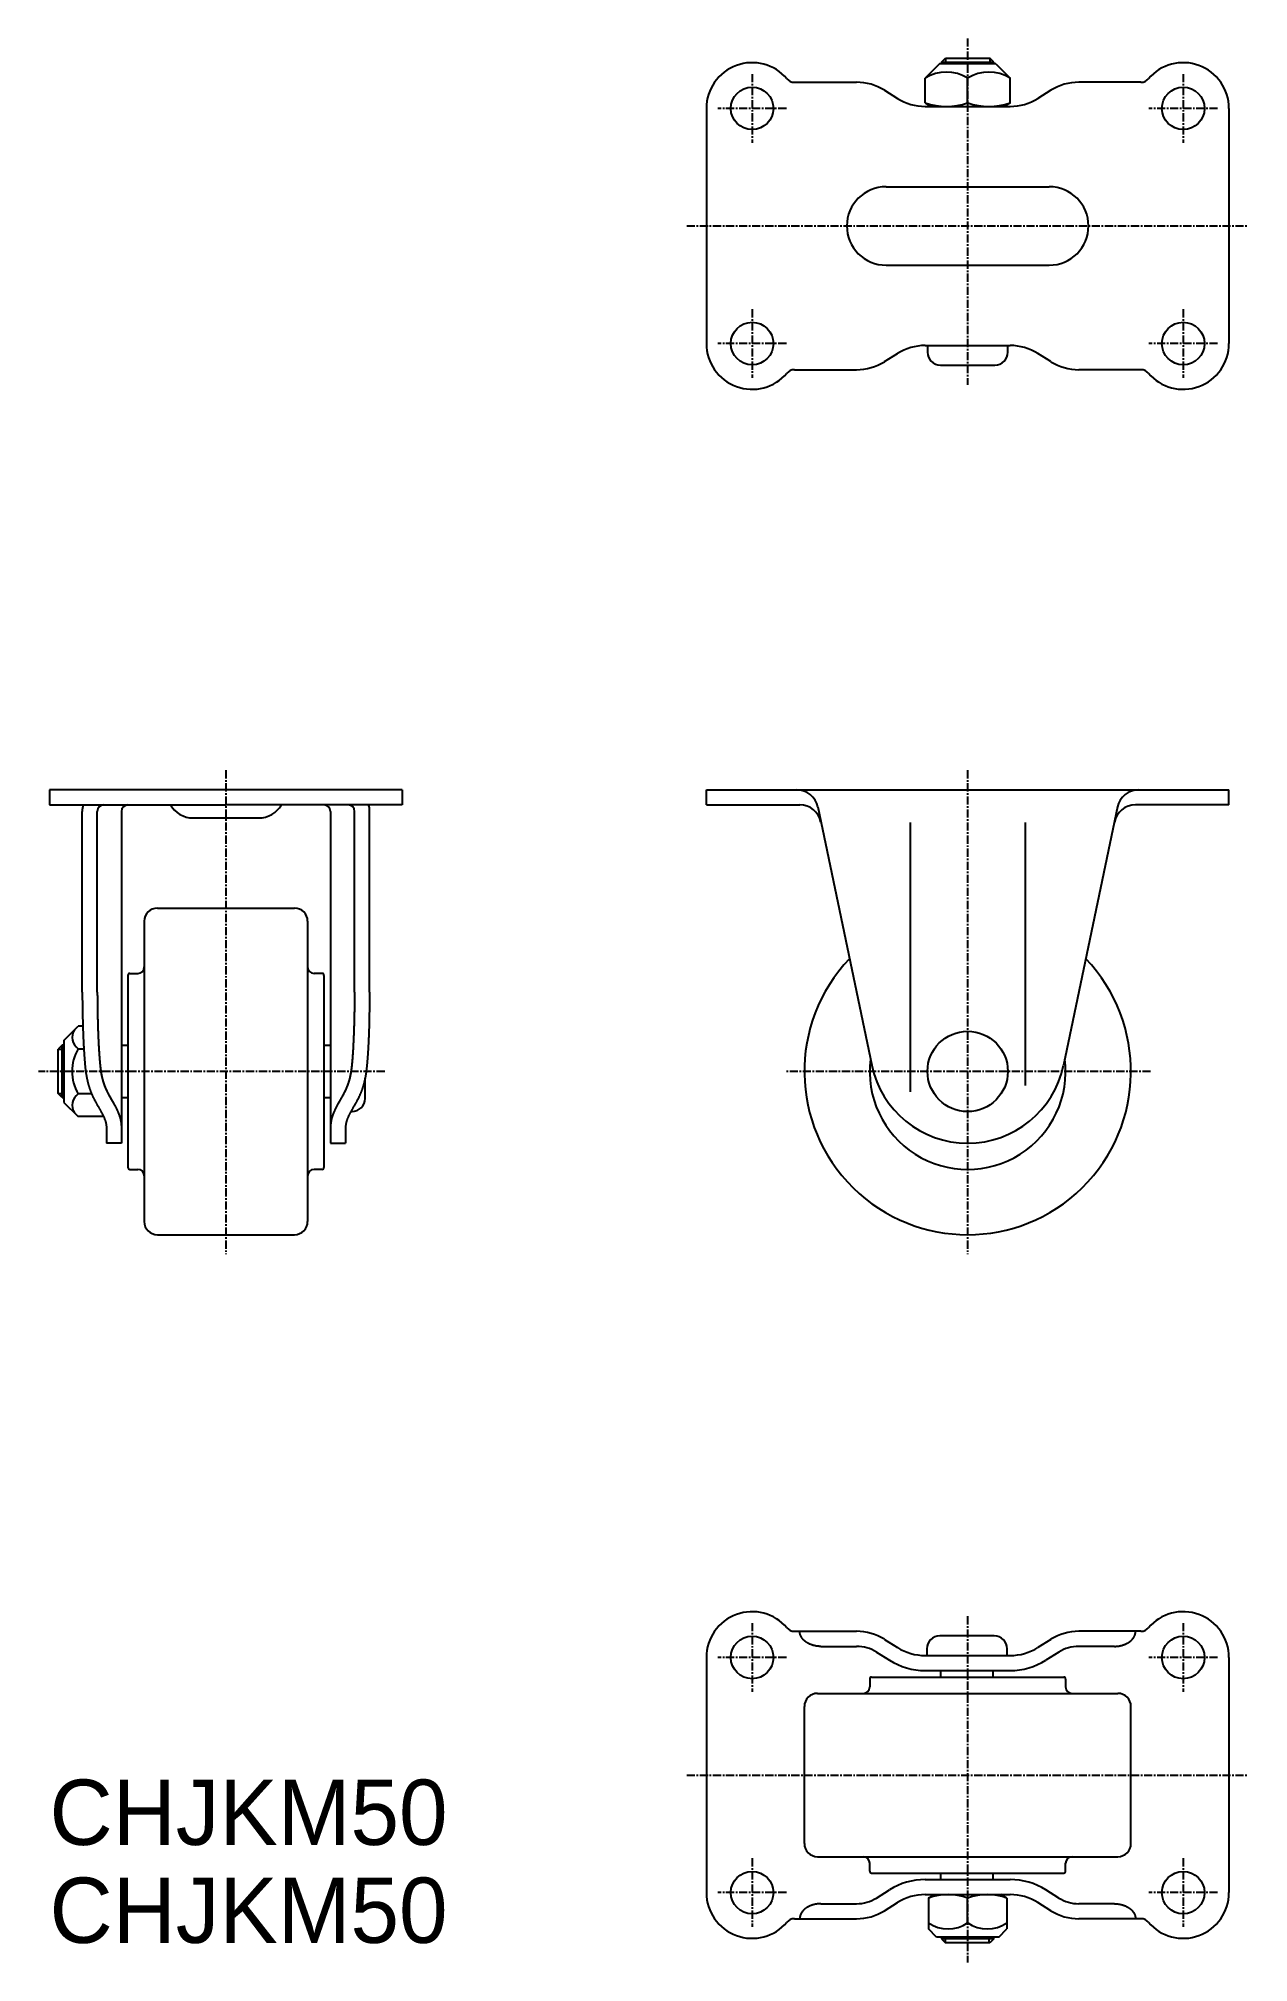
# Model space of a CAD drawing. Extents: x -3290 to -3105, y -737 to -442.
import ezdxf

# ---------------------------------------------------------------- set-up
doc = ezdxf.new("R2010")
doc.units = 0
doc.linetypes.add('CENTER', pattern=[2, 1.25, -0.25, 0.25, -0.25])
doc.layers.get('0').update_dxf_attribs({"linetype": 'CONTINUOUS'})
doc.layers.add('CENTER', color=1, linetype='CENTER')

msp = doc.modelspace()

# ---------------------------------------------------------------- texts
at = {"color": 7, "linetype": 'CONTINUOUS'}
for p in [(-3288.17, -718.64), (-3288.17, -733.64)]:
    msp.add_text('CHJKM50', height=10, dxfattribs=at).set_placement(p)

# ---------------------------------------------------------------- linework, layer by layer
at = {"color": 7, "linetype": 'CONTINUOUS'}
for p, q in [((-3151.95, -446), (-3154.12, -448.18)), ((-3143.3, -446), (-3151.95, -446)), ((-3151.62, -445.72), (-3151, -445.1)), ((-3151.62, -445.72), (-3143.62, -445.72)), ((-3151.62, -445.72), (-3151.62, -446)), ((-3151, -445.1), (-3144.25, -445.1)), ((-3151, -445.1), (-3151, -446)), ((-3144.25, -445.1), (-3144.25, -446)), ((-3143.62, -445.72), (-3144.25, -445.1)), ((-3143.62, -446), (-3143.62, -445.72)), ((-3143.3, -446), (-3141.12, -448.18)), ((-3174.14, -448.8), (-3164.62, -448.8)), ((-3160.37, -450.02), (-3158.38, -451.27)), ((-3154.12, -451.96), (-3154.12, -448.18)), ((-3147.62, -451.96), (-3147.62, -448.18)), ((-3141.12, -451.96), (-3141.12, -448.18)), ((-3134.88, -450.02), (-3136.87, -451.27)), ((-3121.1, -448.8), (-3130.62, -448.8)), ((-3187.62, -452.8), (-3187.62, -488.8)), ((-3154.12, -451.96), (-3153.2, -452.5)), ((-3154.12, -452.5), (-3141.12, -452.5)), ((-3141.12, -451.96), (-3142.05, -452.5)), ((-3107.62, -452.8), (-3107.62, -488.8)), ((-3160.12, -464.8), (-3135.12, -464.8)), ((-3160.12, -476.8), (-3135.12, -476.8)), ((-3160.37, -491.57), (-3158.38, -490.32)), ((-3154.12, -489.1), (-3141.12, -489.1)), ((-3153.77, -489.1), (-3153.77, -490.1)), ((-3141.47, -490.1), (-3141.47, -489.1)), ((-3134.88, -491.57), (-3136.87, -490.32)), ((-3174.14, -492.8), (-3164.62, -492.8)), ((-3151.77, -492.1), (-3143.47, -492.1)), ((-3121.1, -492.8), (-3130.62, -492.8)), ((-3234.17, -557.12), (-3288.17, -557.12)), ((-3288.17, -557.12), (-3288.17, -559.42)), ((-3288.17, -559.42), (-3261.17, -559.42)), ((-3234.17, -559.42), (-3261.17, -559.42)), ((-3234.17, -557.12), (-3234.17, -559.42)), ((-3187.62, -557.12), (-3107.62, -557.12)), ((-3187.62, -559.42), (-3187.62, -557.12)), ((-3187.62, -559.42), (-3173.32, -559.42)), ((-3107.62, -559.42), (-3121.92, -559.42)), ((-3107.62, -559.42), (-3107.62, -557.12)), ((-3283.17, -588.11), (-3283.17, -560.42)), ((-3280.87, -588.1), (-3280.87, -560.42)), ((-3277.17, -560.42), (-3277.17, -611.22)), ((-3266.21, -561.42), (-3256.14, -561.42)), ((-3245.17, -560.42), (-3245.17, -611.22)), ((-3241.47, -588.1), (-3241.47, -560.42)), ((-3239.17, -588.11), (-3239.17, -560.42)), ((-3170.57, -559.74), (-3162.31, -599.29)), ((-3156.43, -562.12), (-3156.43, -603.36)), ((-3138.82, -562.12), (-3138.82, -602.36)), ((-3124.67, -559.74), (-3132.94, -599.29)), ((-3273.67, -577.22), (-3273.67, -623.22)), ((-3271.67, -575.22), (-3250.67, -575.22)), ((-3248.67, -577.22), (-3248.67, -623.22)), ((-3276.17, -585.52), (-3276.17, -614.92)), ((-3275.87, -585.22), (-3274.67, -585.22)), ((-3246.47, -585.22), (-3247.67, -585.22)), ((-3246.17, -585.52), (-3246.17, -614.92)), ((-3285.97, -595.47), (-3283.79, -593.29)), ((-3283.08, -593.29), (-3283.79, -593.29)), ((-3286.25, -596.22), (-3286.87, -596.84)), ((-3286.87, -603.59), (-3286.87, -596.84)), ((-3286.87, -596.84), (-3285.97, -596.84)), ((-3286.25, -604.22), (-3286.25, -596.22)), ((-3285.97, -596.22), (-3286.25, -596.22)), ((-3285.97, -595.47), (-3285.97, -604.97)), ((-3283.79, -596.75), (-3282.93, -596.75)), ((-3277.17, -596.22), (-3276.17, -596.22)), ((-3246.17, -596.22), (-3245.17, -596.22)), ((-3286.25, -604.22), (-3286.87, -603.59)), ((-3286.87, -603.59), (-3285.97, -603.59)), ((-3281.72, -603.68), (-3283.79, -603.68)), ((-3239.87, -604.37), (-3239.87, -601.26)), ((-3286.25, -604.22), (-3285.97, -604.22)), ((-3285.97, -604.97), (-3283.79, -607.15)), ((-3277.17, -604.22), (-3276.17, -604.22)), ((-3246.17, -604.22), (-3245.17, -604.22)), ((-3242.05, -606.37), (-3241.87, -606.37)), ((-3280.01, -607.15), (-3283.79, -607.15)), ((-3280.01, -607.15), (-3279.95, -607.05)), ((-3279.47, -608.74), (-3279.47, -611.22)), ((-3242.87, -608.74), (-3242.87, -611.22)), ((-3277.17, -611.22), (-3279.47, -611.22)), ((-3245.17, -611.22), (-3242.87, -611.22)), ((-3275.87, -615.22), (-3274.67, -615.22)), ((-3246.47, -615.22), (-3247.67, -615.22)), ((-3271.67, -625.22), (-3250.67, -625.22)), ((-3174.14, -685.94), (-3164.62, -685.94)), ((-3121.1, -685.94), (-3130.62, -685.94)), ((-3170.09, -688.24), (-3164.62, -688.24)), ((-3161.59, -689.11), (-3159.6, -690.37)), ((-3160.37, -687.17), (-3158.38, -688.42)), ((-3153.87, -688.64), (-3153.87, -689.64)), ((-3143.57, -686.64), (-3151.87, -686.64)), ((-3141.57, -689.64), (-3141.57, -688.64)), ((-3134.88, -687.17), (-3136.87, -688.42)), ((-3133.65, -689.11), (-3135.65, -690.37)), ((-3125.15, -688.24), (-3130.62, -688.24)), ((-3187.62, -689.94), (-3187.62, -725.94)), ((-3154.12, -689.64), (-3141.12, -689.64)), ((-3154.12, -691.94), (-3141.12, -691.94)), ((-3151.72, -692.94), (-3151.72, -691.94)), ((-3143.72, -692.94), (-3143.72, -691.94)), ((-3107.62, -689.94), (-3107.62, -725.94)), ((-3162.62, -693.24), (-3162.62, -694.44)), ((-3162.32, -692.94), (-3132.92, -692.94)), ((-3132.62, -693.24), (-3132.62, -694.44)), ((-3172.62, -718.44), (-3172.62, -697.44)), ((-3170.62, -695.44), (-3124.62, -695.44)), ((-3122.62, -718.44), (-3122.62, -697.44)), ((-3170.62, -720.44), (-3124.62, -720.44)), ((-3162.62, -722.64), (-3162.62, -721.44)), ((-3132.62, -722.64), (-3132.62, -721.44)), ((-3162.32, -722.94), (-3132.92, -722.94)), ((-3154.12, -723.94), (-3141.12, -723.94)), ((-3151.72, -723.94), (-3151.72, -722.94)), ((-3143.72, -723.94), (-3143.72, -722.94)), ((-3161.59, -726.77), (-3159.6, -725.52)), ((-3160.37, -728.72), (-3158.38, -727.47)), ((-3154.12, -726.24), (-3141.12, -726.24)), ((-3153.62, -726.78), (-3152.7, -726.24)), ((-3153.62, -726.78), (-3153.62, -731.49)), ((-3147.62, -730.56), (-3147.62, -726.78)), ((-3141.62, -726.78), (-3142.55, -726.24)), ((-3141.62, -726.78), (-3141.62, -731.49)), ((-3134.88, -728.72), (-3136.87, -727.47)), ((-3133.65, -726.77), (-3135.65, -725.52)), ((-3174.14, -729.94), (-3164.62, -729.94)), ((-3170.09, -727.64), (-3164.62, -727.64)), ((-3125.15, -727.64), (-3130.62, -727.64)), ((-3121.1, -729.94), (-3130.62, -729.94)), ((-3152.37, -732.74), (-3153.62, -731.49)), ((-3142.87, -732.74), (-3152.37, -732.74)), ((-3151.62, -732.74), (-3151.62, -733.02)), ((-3143.62, -733.02), (-3151.62, -733.02)), ((-3151.62, -733.02), (-3151, -733.64)), ((-3151, -733.64), (-3151, -732.74)), ((-3144.34, -733.64), (-3144.34, -732.74)), ((-3143.62, -733.02), (-3144.25, -733.64)), ((-3143.62, -733.02), (-3143.62, -732.74)), ((-3142.87, -732.74), (-3141.62, -731.49)), ((-3144.25, -733.64), (-3151, -733.64))]:
    msp.add_line(p, q, dxfattribs=at)
at = {"color": 7}
for points in [[(-3283.17, -588.11, 0), (-3283.17, -588.17, 0), (-3283.17, -588.22, 0), (-3283.17, -588.28, 0), (-3283.17, -588.33, 0), (-3283.17, -588.39, 0), (-3283.17, -588.45, 0), (-3283.17, -588.5, 0), (-3283.17, -588.56, 0), (-3283.16, -588.61, 0), (-3283.16, -588.67, 0), (-3283.16, -588.72, 0), (-3283.16, -588.78, 0), (-3283.16, -588.83, 0), (-3283.16, -588.89, 0), (-3283.16, -588.95, 0), (-3283.16, -589, 0), (-3283.16, -589.06, 0), (-3283.16, -589.11, 0), (-3283.16, -589.17, 0), (-3283.16, -589.22, 0), (-3283.16, -589.28, 0), (-3283.16, -589.33, 0), (-3283.15, -589.39, 0), (-3283.15, -589.45, 0), (-3283.15, -589.5, 0), (-3283.15, -589.56, 0), (-3283.15, -589.61, 0), (-3283.15, -589.67, 0), (-3283.15, -589.72, 0), (-3283.15, -589.78, 0), (-3283.15, -589.83, 0), (-3283.15, -589.89, 0), (-3283.15, -589.95, 0), (-3283.15, -590, 0), (-3283.15, -590.06, 0), (-3283.14, -590.11, 0), (-3283.14, -590.17, 0), (-3283.14, -590.22, 0), (-3283.14, -590.28, 0), (-3283.14, -590.33, 0), (-3283.14, -590.39, 0), (-3283.14, -590.45, 0), (-3283.14, -590.5, 0), (-3283.14, -590.56, 0), (-3283.14, -590.61, 0), (-3283.14, -590.67, 0), (-3283.13, -590.72, 0), (-3283.13, -590.78, 0), (-3283.13, -590.83, 0), (-3283.13, -590.89, 0), (-3283.13, -590.95, 0), (-3283.13, -591, 0), (-3283.13, -591.06, 0), (-3283.13, -591.11, 0), (-3283.13, -591.17, 0), (-3283.13, -591.22, 0), (-3283.13, -591.28, 0), (-3283.12, -591.33, 0), (-3283.12, -591.39, 0), (-3283.12, -591.45, 0), (-3283.12, -591.5, 0), (-3283.12, -591.56, 0), (-3283.12, -591.61, 0), (-3283.12, -591.67, 0), (-3283.12, -591.72, 0), (-3283.12, -591.78, 0), (-3283.11, -591.83, 0), (-3283.11, -591.89, 0), (-3283.11, -591.95, 0), (-3283.11, -592, 0), (-3283.11, -592.06, 0), (-3283.11, -592.11, 0), (-3283.11, -592.17, 0), (-3283.11, -592.22, 0), (-3283.1, -592.28, 0), (-3283.1, -592.34, 0), (-3283.1, -592.39, 0), (-3283.1, -592.45, 0), (-3283.1, -592.5, 0), (-3283.1, -592.56, 0), (-3283.1, -592.61, 0), (-3283.1, -592.67, 0), (-3283.09, -592.72, 0), (-3283.09, -592.78, 0), (-3283.09, -592.84, 0), (-3283.09, -592.89, 0), (-3283.09, -592.95, 0), (-3283.09, -593, 0), (-3283.08, -593.06, 0), (-3283.08, -593.11, 0), (-3283.08, -593.17, 0), (-3283.08, -593.22, 0), (-3283.08, -593.28, 0), (-3283.08, -593.33, 0), (-3283.08, -593.39, 0), (-3283.07, -593.45, 0), (-3283.07, -593.5, 0), (-3283.07, -593.56, 0), (-3283.07, -593.61, 0), (-3283.07, -593.67, 0), (-3283.07, -593.72, 0), (-3283.06, -593.78, 0), (-3283.06, -593.83, 0), (-3283.06, -593.89, 0), (-3283.06, -593.95, 0), (-3283.06, -594, 0), (-3283.05, -594.06, 0), (-3283.05, -594.11, 0), (-3283.05, -594.17, 0), (-3283.05, -594.22, 0), (-3283.05, -594.28, 0), (-3283.04, -594.33, 0), (-3283.04, -594.39, 0), (-3283.04, -594.45, 0), (-3283.04, -594.5, 0), (-3283.04, -594.56, 0), (-3283.03, -594.61, 0), (-3283.03, -594.67, 0), (-3283.03, -594.72, 0), (-3283.03, -594.78, 0), (-3283.03, -594.83, 0), (-3283.02, -594.89, 0), (-3283.02, -594.95, 0), (-3283.02, -595, 0), (-3283.02, -595.06, 0), (-3283.01, -595.11, 0), (-3283.01, -595.17, 0), (-3283.01, -595.22, 0), (-3283.01, -595.28, 0), (-3283, -595.33, 0), (-3283, -595.39, 0), (-3283, -595.45, 0), (-3283, -595.5, 0), (-3282.99, -595.56, 0), (-3282.99, -595.61, 0), (-3282.99, -595.67, 0), (-3282.99, -595.72, 0), (-3282.98, -595.78, 0), (-3282.98, -595.83, 0), (-3282.98, -595.89, 0), (-3282.98, -595.95, 0), (-3282.97, -596, 0), (-3282.97, -596.06, 0), (-3282.97, -596.11, 0), (-3282.96, -596.17, 0), (-3282.96, -596.22, 0), (-3282.96, -596.28, 0), (-3282.96, -596.33, 0), (-3282.95, -596.39, 0), (-3282.95, -596.44, 0), (-3282.95, -596.5, 0), (-3282.94, -596.55, 0), (-3282.94, -596.61, 0), (-3282.94, -596.67, 0), (-3282.93, -596.72, 0), (-3282.93, -596.78, 0), (-3282.93, -596.83, 0), (-3282.92, -596.89, 0), (-3282.92, -596.94, 0), (-3282.92, -597, 0), (-3282.91, -597.05, 0), (-3282.91, -597.11, 0), (-3282.91, -597.17, 0), (-3282.9, -597.22, 0), (-3282.9, -597.28, 0), (-3282.9, -597.33, 0), (-3282.89, -597.39, 0), (-3282.89, -597.44, 0), (-3282.89, -597.5, 0), (-3282.88, -597.55, 0), (-3282.88, -597.61, 0), (-3282.88, -597.66, 0), (-3282.87, -597.72, 0), (-3282.87, -597.78, 0), (-3282.86, -597.83, 0), (-3282.86, -597.89, 0), (-3282.86, -597.94, 0), (-3282.85, -598, 0), (-3282.85, -598.05, 0), (-3282.84, -598.11, 0), (-3282.84, -598.16, 0), (-3282.84, -598.22, 0), (-3282.83, -598.28, 0), (-3282.83, -598.33, 0), (-3282.82, -598.39, 0), (-3282.82, -598.44, 0), (-3282.81, -598.5, 0), (-3282.81, -598.55, 0), (-3282.81, -598.61, 0), (-3282.8, -598.66, 0), (-3282.8, -598.72, 0), (-3282.79, -598.77, 0), (-3282.79, -598.83, 0), (-3282.78, -598.89, 0), (-3282.78, -598.94, 0), (-3282.77, -599, 0), (-3282.77, -599.05, 0), (-3282.76, -599.11, 0), (-3282.76, -599.16, 0), (-3282.75, -599.22, 0), (-3282.75, -599.27, 0), (-3282.74, -599.33, 0), (-3282.74, -599.38, 0), (-3282.73, -599.44, 0), (-3282.73, -599.5, 0), (-3282.72, -599.55, 0), (-3282.72, -599.61, 0), (-3282.71, -599.66, 0), (-3282.7, -599.72, 0), (-3282.7, -599.77, 0), (-3282.69, -599.83, 0), (-3282.68, -599.88, 0), (-3282.68, -599.94, 0), (-3282.67, -599.99, 0), (-3282.66, -600.05, 0), (-3282.66, -600.1, 0), (-3282.65, -600.16, 0), (-3282.64, -600.21, 0), (-3282.64, -600.27, 0), (-3282.63, -600.32, 0), (-3282.62, -600.38, 0), (-3282.61, -600.43, 0), (-3282.61, -600.49, 0), (-3282.6, -600.54, 0), (-3282.59, -600.6, 0), (-3282.58, -600.65, 0), (-3282.57, -600.71, 0), (-3282.56, -600.76, 0), (-3282.55, -600.82, 0), (-3282.54, -600.87, 0), (-3282.53, -600.93, 0), (-3282.52, -600.98, 0), (-3282.51, -601.04, 0), (-3282.5, -601.09, 0), (-3282.49, -601.15, 0), (-3282.48, -601.2, 0), (-3282.47, -601.25, 0), (-3282.46, -601.31, 0), (-3282.45, -601.36, 0), (-3282.44, -601.42, 0), (-3282.43, -601.47, 0), (-3282.42, -601.53, 0), (-3282.4, -601.58, 0), (-3282.39, -601.64, 0), (-3282.38, -601.69, 0), (-3282.37, -601.74, 0), (-3282.35, -601.8, 0), (-3282.34, -601.85, 0), (-3282.32, -601.91, 0), (-3282.31, -601.96, 0), (-3282.3, -602.01, 0), (-3282.28, -602.07, 0), (-3282.27, -602.12, 0), (-3282.25, -602.17, 0), (-3282.24, -602.23, 0), (-3282.22, -602.28, 0), (-3282.21, -602.34, 0), (-3282.19, -602.39, 0), (-3282.18, -602.44, 0), (-3282.16, -602.5, 0), (-3282.14, -602.55, 0), (-3282.13, -602.6, 0), (-3282.11, -602.65, 0), (-3282.09, -602.71, 0), (-3282.07, -602.76, 0), (-3282.06, -602.81, 0), (-3282.04, -602.87, 0), (-3282.02, -602.92, 0), (-3282, -602.97, 0), (-3281.98, -603.02, 0), (-3281.96, -603.08, 0), (-3281.95, -603.13, 0), (-3281.93, -603.18, 0), (-3281.91, -603.23, 0), (-3281.89, -603.28, 0), (-3281.87, -603.34, 0), (-3281.85, -603.39, 0), (-3281.83, -603.44, 0), (-3281.8, -603.49, 0), (-3281.78, -603.54, 0), (-3281.76, -603.59, 0), (-3281.74, -603.64, 0), (-3281.72, -603.7, 0), (-3281.7, -603.75, 0), (-3281.67, -603.8, 0), (-3281.65, -603.85, 0), (-3281.63, -603.9, 0), (-3281.61, -603.95, 0), (-3281.58, -604, 0), (-3281.56, -604.05, 0), (-3281.54, -604.1, 0), (-3281.51, -604.15, 0), (-3281.49, -604.2, 0), (-3281.46, -604.25, 0), (-3281.44, -604.3, 0), (-3281.42, -604.35, 0), (-3281.39, -604.4, 0), (-3281.37, -604.45, 0), (-3281.34, -604.5, 0), (-3281.32, -604.55, 0), (-3281.29, -604.6, 0), (-3281.27, -604.65, 0), (-3281.24, -604.7, 0), (-3281.21, -604.75, 0), (-3281.19, -604.8, 0), (-3281.16, -604.85, 0), (-3281.14, -604.89, 0), (-3281.11, -604.94, 0), (-3281.08, -604.99, 0), (-3281.06, -605.04, 0), (-3281.03, -605.09, 0), (-3281, -605.14, 0), (-3280.97, -605.19, 0), (-3280.95, -605.24, 0), (-3280.92, -605.28, 0), (-3280.89, -605.33, 0), (-3280.87, -605.38, 0), (-3280.84, -605.43, 0), (-3280.81, -605.48, 0), (-3280.78, -605.53, 0), (-3280.75, -605.57, 0), (-3280.73, -605.62, 0), (-3280.7, -605.67, 0), (-3280.67, -605.72, 0), (-3280.64, -605.77, 0), (-3280.61, -605.81, 0), (-3280.59, -605.86, 0), (-3280.56, -605.91, 0), (-3280.53, -605.96, 0), (-3280.5, -606.01, 0), (-3280.47, -606.05, 0), (-3280.45, -606.1, 0), (-3280.42, -606.15, 0), (-3280.39, -606.2, 0), (-3280.36, -606.25, 0), (-3280.34, -606.29, 0), (-3280.31, -606.34, 0), (-3280.28, -606.39, 0), (-3280.26, -606.44, 0), (-3280.23, -606.49, 0), (-3280.2, -606.54, 0), (-3280.18, -606.59, 0), (-3280.15, -606.64, 0), (-3280.12, -606.69, 0), (-3280.1, -606.74, 0), (-3280.07, -606.78, 0), (-3280.05, -606.84, 0), (-3280.03, -606.88, 0), (-3280, -606.93, 0), (-3279.98, -606.99, 0), (-3279.95, -607.03, 0), (-3279.93, -607.09, 0), (-3279.91, -607.14, 0), (-3279.89, -607.19, 0), (-3279.86, -607.24, 0), (-3279.84, -607.29, 0), (-3279.82, -607.34, 0), (-3279.8, -607.39, 0), (-3279.78, -607.44, 0), (-3279.76, -607.5, 0), (-3279.74, -607.55, 0), (-3279.71, -607.6, 0), (-3279.7, -607.65, 0), (-3279.68, -607.7, 0), (-3279.66, -607.76, 0), (-3279.64, -607.81, 0), (-3279.62, -607.86, 0), (-3279.61, -607.91, 0), (-3279.59, -607.97, 0), (-3279.58, -608.02, 0), (-3279.56, -608.08, 0), (-3279.55, -608.13, 0), (-3279.54, -608.18, 0), (-3279.53, -608.24, 0), (-3279.52, -608.29, 0), (-3279.51, -608.35, 0), (-3279.51, -608.4, 0), (-3279.5, -608.46, 0), (-3279.49, -608.51, 0), (-3279.49, -608.57, 0), (-3279.48, -608.62, 0), (-3279.48, -608.68, 0), (-3279.47, -608.74, 0)], [(-3280.87, -588.08, 0), (-3280.87, -588.1, 0), (-3280.87, -588.12, 0), (-3280.87, -588.13, 0), (-3280.87, -588.15, 0), (-3280.87, -588.17, 0), (-3280.87, -588.18, 0), (-3280.87, -588.2, 0), (-3280.87, -588.22, 0), (-3280.87, -588.23, 0), (-3280.87, -588.25, 0), (-3280.87, -588.27, 0), (-3280.87, -588.28, 0), (-3280.87, -588.3, 0), (-3280.87, -588.32, 0), (-3280.87, -588.33, 0), (-3280.87, -588.35, 0), (-3280.87, -588.37, 0), (-3280.87, -588.38, 0), (-3280.87, -588.4, 0), (-3280.87, -588.42, 0), (-3280.87, -588.43, 0), (-3280.87, -588.45, 0), (-3280.87, -588.47, 0), (-3280.87, -588.48, 0), (-3280.87, -588.5, 0), (-3280.87, -588.51, 0), (-3280.87, -588.53, 0), (-3280.87, -588.55, 0), (-3280.87, -588.57, 0), (-3280.86, -588.58, 0), (-3280.86, -588.6, 0), (-3280.86, -588.61, 0), (-3280.86, -588.63, 0), (-3280.86, -588.65, 0), (-3280.86, -588.66, 0), (-3280.86, -588.68, 0), (-3280.86, -588.7, 0), (-3280.86, -588.72, 0), (-3280.86, -588.73, 0), (-3280.86, -588.75, 0), (-3280.86, -588.76, 0), (-3280.86, -588.78, 0), (-3280.86, -588.8, 0), (-3280.86, -588.81, 0), (-3280.86, -588.83, 0), (-3280.86, -588.85, 0), (-3280.86, -588.86, 0), (-3280.86, -588.88, 0), (-3280.86, -588.9, 0), (-3280.86, -588.91, 0), (-3280.86, -588.93, 0), (-3280.86, -588.95, 0), (-3280.86, -588.96, 0), (-3280.86, -588.98, 0), (-3280.86, -589, 0), (-3280.86, -589.01, 0), (-3280.86, -589.03, 0), (-3280.86, -589.05, 0), (-3280.86, -589.06, 0), (-3280.86, -589.08, 0), (-3280.86, -589.1, 0), (-3280.86, -589.11, 0), (-3280.86, -589.13, 0), (-3280.86, -589.15, 0), (-3280.86, -589.16, 0), (-3280.86, -589.18, 0), (-3280.86, -589.2, 0), (-3280.86, -589.21, 0), (-3280.86, -589.23, 0), (-3280.86, -589.25, 0), (-3280.86, -589.26, 0), (-3280.86, -589.28, 0), (-3280.86, -589.3, 0), (-3280.86, -589.31, 0), (-3280.86, -589.33, 0), (-3280.86, -589.35, 0), (-3280.85, -589.36, 0), (-3280.85, -589.38, 0), (-3280.85, -589.39, 0), (-3280.85, -589.41, 0), (-3280.85, -589.43, 0), (-3280.85, -589.45, 0), (-3280.85, -589.46, 0), (-3280.85, -589.48, 0), (-3280.85, -589.5, 0), (-3280.85, -589.51, 0), (-3280.85, -589.53, 0), (-3280.85, -589.54, 0), (-3280.85, -589.56, 0), (-3280.85, -589.58, 0), (-3280.85, -589.59, 0), (-3280.85, -589.61, 0), (-3280.85, -589.63, 0), (-3280.85, -589.64, 0), (-3280.85, -589.66, 0), (-3280.85, -589.68, 0), (-3280.85, -589.69, 0), (-3280.85, -589.71, 0), (-3280.85, -589.73, 0), (-3280.85, -589.74, 0), (-3280.85, -589.76, 0), (-3280.85, -589.78, 0), (-3280.85, -589.79, 0), (-3280.85, -589.81, 0), (-3280.85, -589.83, 0), (-3280.85, -589.84, 0), (-3280.85, -589.86, 0), (-3280.85, -589.88, 0), (-3280.85, -589.89, 0), (-3280.85, -589.91, 0), (-3280.85, -589.92, 0), (-3280.85, -589.94, 0), (-3280.85, -589.96, 0), (-3280.85, -589.98, 0), (-3280.85, -589.99, 0), (-3280.85, -590.01, 0), (-3280.85, -590.02, 0), (-3280.85, -590.04, 0), (-3280.85, -590.06, 0), (-3280.84, -590.07, 0), (-3280.84, -590.09, 0), (-3280.84, -590.11, 0), (-3280.84, -590.12, 0), (-3280.84, -590.14, 0), (-3280.84, -590.16, 0), (-3280.84, -590.17, 0), (-3280.84, -590.19, 0), (-3280.84, -590.21, 0), (-3280.84, -590.22, 0), (-3280.84, -590.24, 0), (-3280.84, -590.26, 0), (-3280.84, -590.27, 0), (-3280.84, -590.29, 0), (-3280.84, -590.31, 0), (-3280.84, -590.32, 0), (-3280.84, -590.34, 0), (-3280.84, -590.36, 0), (-3280.84, -590.37, 0), (-3280.84, -590.39, 0), (-3280.84, -590.4, 0), (-3280.84, -590.42, 0), (-3280.84, -590.44, 0), (-3280.84, -590.46, 0), (-3280.84, -590.47, 0), (-3280.84, -590.49, 0), (-3280.84, -590.5, 0), (-3280.84, -590.52, 0), (-3280.84, -590.54, 0), (-3280.84, -590.55, 0), (-3280.84, -590.57, 0), (-3280.84, -590.59, 0), (-3280.84, -590.6, 0), (-3280.84, -590.62, 0), (-3280.84, -590.64, 0), (-3280.84, -590.65, 0), (-3280.84, -590.67, 0), (-3280.84, -590.69, 0), (-3280.83, -590.7, 0), (-3280.83, -590.72, 0), (-3280.83, -590.74, 0), (-3280.83, -590.75, 0), (-3280.83, -590.77, 0), (-3280.83, -590.78, 0), (-3280.83, -590.8, 0), (-3280.83, -590.82, 0), (-3280.83, -590.83, 0), (-3280.83, -590.85, 0), (-3280.83, -590.87, 0), (-3280.83, -590.88, 0), (-3280.83, -590.9, 0), (-3280.83, -590.92, 0), (-3280.83, -590.93, 0), (-3280.83, -590.95, 0), (-3280.83, -590.97, 0), (-3280.83, -590.98, 0), (-3280.83, -591, 0), (-3280.83, -591.02, 0), (-3280.83, -591.03, 0), (-3280.83, -591.05, 0), (-3280.83, -591.07, 0), (-3280.83, -591.08, 0), (-3280.83, -591.1, 0), (-3280.83, -591.12, 0), (-3280.83, -591.13, 0), (-3280.83, -591.15, 0), (-3280.83, -591.16, 0), (-3280.83, -591.18, 0), (-3280.83, -591.2, 0), (-3280.83, -591.21, 0), (-3280.83, -591.23, 0), (-3280.83, -591.25, 0), (-3280.83, -591.26, 0), (-3280.82, -591.28, 0), (-3280.82, -591.3, 0), (-3280.82, -591.31, 0), (-3280.82, -591.33, 0), (-3280.82, -591.35, 0), (-3280.82, -591.36, 0), (-3280.82, -591.38, 0), (-3280.82, -591.39, 0), (-3280.82, -591.41, 0), (-3280.82, -591.43, 0), (-3280.82, -591.45, 0), (-3280.82, -591.46, 0), (-3280.82, -591.48, 0), (-3280.82, -591.49, 0), (-3280.82, -591.51, 0), (-3280.82, -591.53, 0), (-3280.82, -591.54, 0), (-3280.82, -591.56, 0), (-3280.82, -591.58, 0), (-3280.82, -591.59, 0), (-3280.82, -591.61, 0), (-3280.82, -591.63, 0), (-3280.82, -591.64, 0), (-3280.82, -591.66, 0), (-3280.82, -591.67, 0), (-3280.82, -591.69, 0), (-3280.82, -591.71, 0), (-3280.82, -591.73, 0), (-3280.82, -591.74, 0), (-3280.82, -591.76, 0), (-3280.81, -591.77, 0), (-3280.81, -591.79, 0), (-3280.81, -591.81, 0), (-3280.81, -591.82, 0), (-3280.81, -591.84, 0), (-3280.81, -591.86, 0), (-3280.81, -591.87, 0), (-3280.81, -591.89, 0), (-3280.81, -591.91, 0), (-3280.81, -591.92, 0), (-3280.81, -591.94, 0), (-3280.81, -591.96, 0), (-3280.81, -591.97, 0), (-3280.81, -591.99, 0), (-3280.81, -592, 0), (-3280.81, -592.02, 0), (-3280.81, -592.04, 0), (-3280.81, -592.05, 0), (-3280.81, -592.07, 0), (-3280.81, -592.09, 0), (-3280.81, -592.1, 0), (-3280.81, -592.12, 0), (-3280.81, -592.14, 0), (-3280.81, -592.15, 0), (-3280.81, -592.17, 0), (-3280.81, -592.19, 0), (-3280.81, -592.2, 0), (-3280.81, -592.22, 0), (-3280.8, -592.24, 0), (-3280.8, -592.25, 0), (-3280.8, -592.27, 0), (-3280.8, -592.28, 0), (-3280.8, -592.3, 0), (-3280.8, -592.32, 0), (-3280.8, -592.33, 0), (-3280.8, -592.35, 0), (-3280.8, -592.37, 0), (-3280.8, -592.38, 0), (-3280.8, -592.4, 0), (-3280.8, -592.42, 0), (-3280.8, -592.43, 0), (-3280.8, -592.45, 0), (-3280.8, -592.47, 0), (-3280.8, -592.48, 0), (-3280.8, -592.5, 0), (-3280.8, -592.51, 0), (-3280.8, -592.53, 0), (-3280.8, -592.55, 0), (-3280.8, -592.56, 0), (-3280.8, -592.58, 0), (-3280.8, -592.6, 0), (-3280.8, -592.61, 0), (-3280.8, -592.63, 0), (-3280.79, -592.65, 0), (-3280.79, -592.66, 0), (-3280.79, -592.68, 0), (-3280.79, -592.7, 0), (-3280.79, -592.71, 0), (-3280.79, -592.73, 0), (-3280.79, -592.74, 0), (-3280.79, -592.76, 0), (-3280.79, -592.78, 0), (-3280.79, -592.79, 0), (-3280.79, -592.81, 0), (-3280.79, -592.83, 0), (-3280.79, -592.84, 0), (-3280.79, -592.86, 0), (-3280.79, -592.88, 0), (-3280.79, -592.89, 0), (-3280.79, -592.91, 0), (-3280.79, -592.92, 0), (-3280.79, -592.94, 0), (-3280.79, -592.96, 0), (-3280.79, -592.97, 0), (-3280.79, -592.99, 0), (-3280.79, -593.01, 0), (-3280.78, -593.02, 0), (-3280.78, -593.04, 0), (-3280.78, -593.06, 0), (-3280.78, -593.07, 0), (-3280.78, -593.09, 0), (-3280.78, -593.1, 0), (-3280.78, -593.12, 0), (-3280.78, -593.14, 0), (-3280.78, -593.15, 0), (-3280.78, -593.17, 0), (-3280.78, -593.19, 0), (-3280.78, -593.2, 0), (-3280.78, -593.22, 0), (-3280.78, -593.24, 0), (-3280.78, -593.25, 0), (-3280.78, -593.27, 0), (-3280.78, -593.29, 0), (-3280.78, -593.3, 0), (-3280.78, -593.32, 0), (-3280.78, -593.34, 0), (-3280.78, -593.35, 0), (-3280.78, -593.37, 0), (-3280.77, -593.38, 0), (-3280.77, -593.4, 0), (-3280.77, -593.42, 0), (-3280.77, -593.43, 0), (-3280.77, -593.45, 0), (-3280.77, -593.47, 0), (-3280.77, -593.48, 0), (-3280.77, -593.5, 0), (-3280.77, -593.51, 0), (-3280.77, -593.53, 0), (-3280.77, -593.55, 0), (-3280.77, -593.56, 0), (-3280.77, -593.58, 0), (-3280.77, -593.6, 0), (-3280.77, -593.61, 0), (-3280.77, -593.63, 0), (-3280.77, -593.65, 0), (-3280.77, -593.66, 0), (-3280.77, -593.68, 0), (-3280.77, -593.7, 0), (-3280.76, -593.71, 0), (-3280.76, -593.73, 0), (-3280.76, -593.74, 0), (-3280.76, -593.76, 0), (-3280.76, -593.78, 0), (-3280.76, -593.79, 0), (-3280.76, -593.81, 0), (-3280.76, -593.83, 0), (-3280.76, -593.84, 0), (-3280.76, -593.86, 0), (-3280.76, -593.87, 0), (-3280.76, -593.89, 0), (-3280.76, -593.91, 0), (-3280.76, -593.92, 0), (-3280.76, -593.94, 0), (-3280.76, -593.96, 0), (-3280.76, -593.97, 0), (-3280.76, -593.99, 0), (-3280.75, -594.01, 0), (-3280.75, -594.02, 0), (-3280.75, -594.04, 0), (-3280.75, -594.05, 0), (-3280.75, -594.07, 0), (-3280.75, -594.09, 0), (-3280.75, -594.1, 0), (-3280.75, -594.12, 0), (-3280.75, -594.14, 0), (-3280.75, -594.15, 0), (-3280.75, -594.17, 0), (-3280.75, -594.19, 0), (-3280.75, -594.2, 0), (-3280.75, -594.22, 0), (-3280.75, -594.24, 0), (-3280.75, -594.25, 0), (-3280.75, -594.27, 0), (-3280.75, -594.28, 0), (-3280.74, -594.3, 0), (-3280.74, -594.32, 0), (-3280.74, -594.33, 0), (-3280.74, -594.35, 0), (-3280.74, -594.37, 0), (-3280.74, -594.38, 0), (-3280.74, -594.4, 0), (-3280.74, -594.41, 0), (-3280.74, -594.43, 0), (-3280.74, -594.45, 0), (-3280.74, -594.46, 0), (-3280.74, -594.48, 0), (-3280.74, -594.5, 0), (-3280.74, -594.51, 0), (-3280.74, -594.53, 0), (-3280.74, -594.54, 0), (-3280.73, -594.56, 0), (-3280.73, -594.58, 0), (-3280.73, -594.59, 0), (-3280.73, -594.61, 0), (-3280.73, -594.63, 0), (-3280.73, -594.64, 0), (-3280.73, -594.66, 0), (-3280.73, -594.68, 0), (-3280.73, -594.69, 0), (-3280.73, -594.71, 0), (-3280.73, -594.73, 0), (-3280.73, -594.74, 0), (-3280.73, -594.76, 0), (-3280.73, -594.77, 0), (-3280.73, -594.79, 0), (-3280.72, -594.81, 0), (-3280.72, -594.82, 0), (-3280.72, -594.84, 0), (-3280.72, -594.86, 0), (-3280.72, -594.87, 0), (-3280.72, -594.89, 0), (-3280.72, -594.9, 0), (-3280.72, -594.92, 0), (-3280.72, -594.94, 0), (-3280.72, -594.95, 0), (-3280.72, -594.97, 0), (-3280.72, -594.99, 0), (-3280.72, -595, 0), (-3280.72, -595.02, 0), (-3280.72, -595.03, 0), (-3280.71, -595.05, 0), (-3280.71, -595.07, 0), (-3280.71, -595.08, 0), (-3280.71, -595.1, 0), (-3280.71, -595.12, 0), (-3280.71, -595.13, 0), (-3280.71, -595.15, 0), (-3280.71, -595.16, 0), (-3280.71, -595.18, 0), (-3280.71, -595.2, 0), (-3280.71, -595.21, 0), (-3280.71, -595.23, 0), (-3280.71, -595.25, 0), (-3280.71, -595.26, 0), (-3280.7, -595.28, 0), (-3280.7, -595.29, 0), (-3280.7, -595.31, 0), (-3280.7, -595.33, 0), (-3280.7, -595.34, 0), (-3280.7, -595.36, 0), (-3280.7, -595.38, 0), (-3280.7, -595.39, 0), (-3280.7, -595.41, 0), (-3280.7, -595.43, 0), (-3280.7, -595.44, 0), (-3280.7, -595.46, 0), (-3280.7, -595.48, 0), (-3280.7, -595.49, 0), (-3280.69, -595.51, 0), (-3280.69, -595.52, 0), (-3280.69, -595.54, 0), (-3280.69, -595.56, 0), (-3280.69, -595.57, 0), (-3280.69, -595.59, 0), (-3280.69, -595.61, 0), (-3280.69, -595.62, 0), (-3280.69, -595.64, 0), (-3280.69, -595.65, 0), (-3280.69, -595.67, 0), (-3280.69, -595.69, 0), (-3280.69, -595.7, 0), (-3280.68, -595.72, 0), (-3280.68, -595.73, 0), (-3280.68, -595.75, 0), (-3280.68, -595.77, 0), (-3280.68, -595.78, 0), (-3280.68, -595.8, 0), (-3280.68, -595.82, 0), (-3280.68, -595.83, 0), (-3280.68, -595.85, 0), (-3280.68, -595.87, 0), (-3280.68, -595.88, 0), (-3280.68, -595.9, 0), (-3280.67, -595.91, 0), (-3280.67, -595.93, 0), (-3280.67, -595.95, 0), (-3280.67, -595.96, 0), (-3280.67, -595.98, 0), (-3280.67, -596, 0), (-3280.67, -596.01, 0), (-3280.67, -596.03, 0), (-3280.67, -596.04, 0), (-3280.67, -596.06, 0), (-3280.67, -596.08, 0), (-3280.67, -596.09, 0), (-3280.66, -596.11, 0), (-3280.66, -596.12, 0), (-3280.66, -596.14, 0), (-3280.66, -596.16, 0), (-3280.66, -596.17, 0), (-3280.66, -596.19, 0), (-3280.66, -596.21, 0), (-3280.66, -596.22, 0), (-3280.66, -596.24, 0), (-3280.66, -596.25, 0), (-3280.66, -596.27, 0), (-3280.66, -596.29, 0), (-3280.65, -596.3, 0), (-3280.65, -596.32, 0), (-3280.65, -596.34, 0), (-3280.65, -596.35, 0), (-3280.65, -596.37, 0), (-3280.65, -596.38, 0), (-3280.65, -596.4, 0), (-3280.65, -596.42, 0), (-3280.65, -596.43, 0), (-3280.65, -596.45, 0), (-3280.65, -596.47, 0), (-3280.64, -596.48, 0), (-3280.64, -596.5, 0), (-3280.64, -596.51, 0), (-3280.64, -596.53, 0), (-3280.64, -596.55, 0), (-3280.64, -596.56, 0), (-3280.64, -596.58, 0), (-3280.64, -596.6, 0), (-3280.64, -596.61, 0), (-3280.64, -596.63, 0), (-3280.64, -596.64, 0), (-3280.63, -596.66, 0), (-3280.63, -596.68, 0), (-3280.63, -596.69, 0), (-3280.63, -596.71, 0), (-3280.63, -596.73, 0), (-3280.63, -596.74, 0), (-3280.63, -596.76, 0), (-3280.63, -596.77, 0), (-3280.63, -596.79, 0), (-3280.63, -596.81, 0), (-3280.62, -596.82, 0), (-3280.62, -596.84, 0), (-3280.62, -596.86, 0), (-3280.62, -596.87, 0), (-3280.62, -596.89, 0), (-3280.62, -596.9, 0), (-3280.62, -596.92, 0), (-3280.62, -596.94, 0), (-3280.62, -596.95, 0), (-3280.62, -596.97, 0), (-3280.61, -596.99, 0), (-3280.61, -597, 0), (-3280.61, -597.02, 0), (-3280.61, -597.03, 0), (-3280.61, -597.05, 0), (-3280.61, -597.07, 0), (-3280.61, -597.08, 0), (-3280.61, -597.1, 0), (-3280.61, -597.12, 0), (-3280.61, -597.13, 0), (-3280.6, -597.15, 0), (-3280.6, -597.16, 0), (-3280.6, -597.18, 0), (-3280.6, -597.2, 0), (-3280.6, -597.21, 0), (-3280.6, -597.23, 0), (-3280.6, -597.24, 0), (-3280.6, -597.26, 0), (-3280.6, -597.28, 0), (-3280.59, -597.29, 0), (-3280.59, -597.31, 0), (-3280.59, -597.33, 0), (-3280.59, -597.34, 0), (-3280.59, -597.36, 0), (-3280.59, -597.37, 0), (-3280.59, -597.39, 0), (-3280.59, -597.41, 0), (-3280.59, -597.42, 0), (-3280.59, -597.44, 0), (-3280.58, -597.46, 0), (-3280.58, -597.47, 0), (-3280.58, -597.49, 0), (-3280.58, -597.5, 0), (-3280.58, -597.52, 0), (-3280.58, -597.54, 0), (-3280.58, -597.55, 0), (-3280.58, -597.57, 0), (-3280.58, -597.58, 0), (-3280.57, -597.6, 0), (-3280.57, -597.62, 0), (-3280.57, -597.63, 0), (-3280.57, -597.65, 0), (-3280.57, -597.66, 0), (-3280.57, -597.68, 0), (-3280.57, -597.7, 0), (-3280.57, -597.71, 0), (-3280.57, -597.73, 0), (-3280.56, -597.75, 0), (-3280.56, -597.76, 0), (-3280.56, -597.78, 0), (-3280.56, -597.79, 0), (-3280.56, -597.81, 0), (-3280.56, -597.83, 0), (-3280.56, -597.84, 0), (-3280.56, -597.86, 0), (-3280.55, -597.87, 0), (-3280.55, -597.89, 0), (-3280.55, -597.91, 0), (-3280.55, -597.92, 0), (-3280.55, -597.94, 0), (-3280.55, -597.96, 0), (-3280.55, -597.97, 0), (-3280.55, -597.99, 0), (-3280.55, -598, 0), (-3280.54, -598.02, 0), (-3280.54, -598.04, 0), (-3280.54, -598.05, 0), (-3280.54, -598.07, 0), (-3280.54, -598.09, 0), (-3280.54, -598.1, 0), (-3280.54, -598.12, 0), (-3280.54, -598.13, 0), (-3280.53, -598.15, 0), (-3280.53, -598.17, 0), (-3280.53, -598.18, 0), (-3280.53, -598.2, 0), (-3280.53, -598.21, 0), (-3280.53, -598.23, 0), (-3280.53, -598.25, 0), (-3280.53, -598.26, 0), (-3280.52, -598.28, 0), (-3280.52, -598.29, 0), (-3280.52, -598.31, 0), (-3280.52, -598.33, 0), (-3280.52, -598.34, 0), (-3280.52, -598.36, 0), (-3280.52, -598.38, 0), (-3280.52, -598.39, 0), (-3280.51, -598.41, 0), (-3280.51, -598.42, 0), (-3280.51, -598.44, 0), (-3280.51, -598.46, 0), (-3280.51, -598.47, 0), (-3280.51, -598.49, 0), (-3280.51, -598.5, 0), (-3280.51, -598.52, 0), (-3280.5, -598.53, 0), (-3280.5, -598.55, 0), (-3280.5, -598.57, 0), (-3280.5, -598.58, 0), (-3280.5, -598.6, 0), (-3280.5, -598.62, 0), (-3280.5, -598.63, 0), (-3280.5, -598.65, 0), (-3280.49, -598.66, 0), (-3280.49, -598.68, 0), (-3280.49, -598.69, 0), (-3280.49, -598.71, 0), (-3280.49, -598.73, 0), (-3280.49, -598.74, 0), (-3280.49, -598.76, 0), (-3280.48, -598.77, 0), (-3280.48, -598.79, 0), (-3280.48, -598.8, 0), (-3280.48, -598.82, 0), (-3280.48, -598.84, 0), (-3280.48, -598.85, 0), (-3280.48, -598.87, 0), (-3280.47, -598.88, 0), (-3280.47, -598.9, 0), (-3280.47, -598.91, 0), (-3280.47, -598.93, 0), (-3280.47, -598.95, 0), (-3280.47, -598.96, 0), (-3280.47, -598.98, 0), (-3280.46, -598.99, 0), (-3280.46, -599.01, 0), (-3280.46, -599.02, 0), (-3280.46, -599.04, 0), (-3280.46, -599.05, 0), (-3280.46, -599.07, 0), (-3280.46, -599.09, 0), (-3280.45, -599.1, 0), (-3280.45, -599.12, 0), (-3280.45, -599.13, 0), (-3280.45, -599.15, 0), (-3280.45, -599.16, 0), (-3280.45, -599.18, 0), (-3280.45, -599.19, 0), (-3280.44, -599.21, 0), (-3280.44, -599.22, 0), (-3280.44, -599.24, 0), (-3280.44, -599.25, 0), (-3280.44, -599.27, 0), (-3280.44, -599.29, 0), (-3280.43, -599.3, 0), (-3280.43, -599.32, 0), (-3280.43, -599.33, 0), (-3280.43, -599.35, 0), (-3280.43, -599.36, 0), (-3280.43, -599.38, 0), (-3280.43, -599.39, 0), (-3280.42, -599.41, 0), (-3280.42, -599.42, 0), (-3280.42, -599.44, 0), (-3280.42, -599.45, 0), (-3280.42, -599.47, 0), (-3280.42, -599.48, 0), (-3280.41, -599.5, 0), (-3280.41, -599.51, 0), (-3280.41, -599.53, 0), (-3280.41, -599.54, 0), (-3280.41, -599.56, 0), (-3280.41, -599.57, 0), (-3280.4, -599.59, 0), (-3280.4, -599.6, 0), (-3280.4, -599.62, 0), (-3280.4, -599.63, 0), (-3280.4, -599.65, 0), (-3280.39, -599.66, 0), (-3280.39, -599.68, 0), (-3280.39, -599.69, 0), (-3280.39, -599.71, 0), (-3280.39, -599.72, 0), (-3280.39, -599.74, 0), (-3280.38, -599.75, 0), (-3280.38, -599.76, 0), (-3280.38, -599.78, 0), (-3280.38, -599.79, 0), (-3280.38, -599.81, 0), (-3280.37, -599.82, 0), (-3280.37, -599.84, 0), (-3280.37, -599.85, 0), (-3280.37, -599.87, 0), (-3280.37, -599.88, 0), (-3280.37, -599.9, 0), (-3280.36, -599.91, 0), (-3280.36, -599.93, 0), (-3280.36, -599.94, 0), (-3280.36, -599.96, 0), (-3280.36, -599.97, 0), (-3280.35, -599.99, 0), (-3280.35, -600, 0), (-3280.35, -600.01, 0), (-3280.35, -600.03, 0), (-3280.35, -600.04, 0), (-3280.34, -600.06, 0), (-3280.34, -600.07, 0), (-3280.34, -600.09, 0), (-3280.34, -600.1, 0), (-3280.34, -600.11, 0), (-3280.33, -600.13, 0), (-3280.33, -600.14, 0), (-3280.33, -600.16, 0), (-3280.33, -600.17, 0), (-3280.32, -600.19, 0), (-3280.32, -600.2, 0), (-3280.32, -600.21, 0), (-3280.32, -600.23, 0), (-3280.32, -600.24, 0), (-3280.31, -600.26, 0), (-3280.31, -600.27, 0), (-3280.31, -600.28, 0), (-3280.31, -600.3, 0), (-3280.31, -600.31, 0), (-3280.3, -600.33, 0), (-3280.3, -600.34, 0), (-3280.3, -600.36, 0), (-3280.3, -600.37, 0), (-3280.29, -600.38, 0), (-3280.29, -600.4, 0), (-3280.29, -600.41, 0), (-3280.29, -600.42, 0), (-3280.28, -600.44, 0), (-3280.28, -600.45, 0), (-3280.28, -600.47, 0), (-3280.28, -600.48, 0), (-3280.28, -600.5, 0), (-3280.27, -600.51, 0), (-3280.27, -600.52, 0), (-3280.27, -600.54, 0), (-3280.27, -600.55, 0), (-3280.26, -600.56, 0), (-3280.26, -600.58, 0), (-3280.26, -600.59, 0), (-3280.26, -600.61, 0), (-3280.25, -600.62, 0), (-3280.25, -600.63, 0), (-3280.25, -600.65, 0), (-3280.25, -600.66, 0), (-3280.24, -600.67, 0), (-3280.24, -600.69, 0), (-3280.24, -600.7, 0), (-3280.23, -600.72, 0), (-3280.23, -600.73, 0), (-3280.23, -600.74, 0), (-3280.23, -600.76, 0), (-3280.22, -600.77, 0), (-3280.22, -600.78, 0), (-3280.22, -600.8, 0), (-3280.22, -600.81, 0), (-3280.21, -600.82, 0), (-3280.21, -600.84, 0), (-3280.21, -600.85, 0), (-3280.21, -600.86, 0), (-3280.2, -600.88, 0), (-3280.2, -600.89, 0), (-3280.2, -600.9, 0), (-3280.19, -600.92, 0), (-3280.19, -600.93, 0), (-3280.19, -600.95, 0), (-3280.19, -600.96, 0), (-3280.18, -600.97, 0), (-3280.18, -600.99, 0), (-3280.18, -601, 0), (-3280.17, -601.01, 0), (-3280.17, -601.03, 0), (-3280.17, -601.04, 0), (-3280.16, -601.05, 0), (-3280.16, -601.07, 0), (-3280.16, -601.08, 0), (-3280.16, -601.09, 0), (-3280.15, -601.11, 0), (-3280.15, -601.12, 0), (-3280.15, -601.13, 0), (-3280.14, -601.15, 0), (-3280.14, -601.16, 0), (-3280.14, -601.17, 0), (-3280.13, -601.19, 0), (-3280.13, -601.2, 0), (-3280.13, -601.21, 0), (-3280.12, -601.23, 0), (-3280.12, -601.24, 0), (-3280.12, -601.25, 0), (-3280.11, -601.27, 0), (-3280.11, -601.28, 0), (-3280.11, -601.29, 0), (-3280.1, -601.31, 0), (-3280.1, -601.32, 0), (-3280.1, -601.33, 0), (-3280.09, -601.35, 0), (-3280.09, -601.36, 0), (-3280.09, -601.37, 0), (-3280.08, -601.38, 0), (-3280.08, -601.4, 0), (-3280.08, -601.41, 0), (-3280.07, -601.42, 0), (-3280.07, -601.44, 0), (-3280.07, -601.45, 0), (-3280.06, -601.46, 0), (-3280.06, -601.48, 0), (-3280.06, -601.49, 0), (-3280.05, -601.5, 0), (-3280.05, -601.52, 0), (-3280.05, -601.53, 0), (-3280.04, -601.54, 0), (-3280.04, -601.56, 0), (-3280.03, -601.57, 0), (-3280.03, -601.58, 0), (-3280.03, -601.6, 0), (-3280.02, -601.61, 0), (-3280.02, -601.62, 0), (-3280.02, -601.63, 0), (-3280.01, -601.65, 0), (-3280.01, -601.66, 0), (-3280, -601.67, 0), (-3280, -601.69, 0), (-3280, -601.7, 0), (-3279.99, -601.71, 0), (-3279.99, -601.73, 0), (-3279.99, -601.74, 0), (-3279.98, -601.75, 0), (-3279.98, -601.76, 0), (-3279.97, -601.78, 0), (-3279.97, -601.79, 0), (-3279.97, -601.8, 0), (-3279.96, -601.82, 0), (-3279.96, -601.83, 0), (-3279.95, -601.84, 0), (-3279.95, -601.86, 0), (-3279.95, -601.87, 0), (-3279.94, -601.88, 0), (-3279.94, -601.89, 0), (-3279.93, -601.91, 0), (-3279.93, -601.92, 0), (-3279.93, -601.93, 0), (-3279.92, -601.95, 0), (-3279.92, -601.96, 0), (-3279.91, -601.97, 0), (-3279.91, -601.98, 0), (-3279.91, -602, 0), (-3279.9, -602.01, 0), (-3279.9, -602.02, 0), (-3279.89, -602.03, 0), (-3279.89, -602.05, 0), (-3279.88, -602.06, 0), (-3279.88, -602.07, 0), (-3279.88, -602.09, 0), (-3279.87, -602.1, 0), (-3279.87, -602.11, 0), (-3279.86, -602.12, 0), (-3279.86, -602.14, 0), (-3279.85, -602.15, 0), (-3279.85, -602.16, 0), (-3279.84, -602.17, 0), (-3279.84, -602.19, 0), (-3279.84, -602.2, 0), (-3279.83, -602.21, 0), (-3279.83, -602.22, 0), (-3279.82, -602.24, 0), (-3279.82, -602.25, 0), (-3279.81, -602.26, 0), (-3279.81, -602.27, 0), (-3279.8, -602.29, 0), (-3279.8, -602.3, 0), (-3279.79, -602.31, 0), (-3279.79, -602.33, 0), (-3279.79, -602.34, 0), (-3279.78, -602.35, 0), (-3279.78, -602.36, 0), (-3279.77, -602.37, 0), (-3279.77, -602.39, 0), (-3279.76, -602.4, 0), (-3279.76, -602.41, 0), (-3279.75, -602.42, 0), (-3279.75, -602.44, 0), (-3279.74, -602.45, 0), (-3279.74, -602.46, 0), (-3279.73, -602.48, 0), (-3279.73, -602.49, 0), (-3279.72, -602.5, 0), (-3279.72, -602.51, 0), (-3279.71, -602.53, 0), (-3279.71, -602.54, 0), (-3279.7, -602.55, 0), (-3279.7, -602.56, 0), (-3279.69, -602.58, 0), (-3279.69, -602.59, 0), (-3279.68, -602.6, 0), (-3279.68, -602.61, 0), (-3279.67, -602.63, 0), (-3279.67, -602.64, 0), (-3279.66, -602.65, 0), (-3279.66, -602.66, 0), (-3279.65, -602.68, 0), (-3279.65, -602.69, 0), (-3279.64, -602.7, 0), (-3279.64, -602.71, 0), (-3279.63, -602.73, 0), (-3279.63, -602.74, 0), (-3279.62, -602.75, 0), (-3279.62, -602.76, 0), (-3279.61, -602.78, 0), (-3279.6, -602.79, 0), (-3279.6, -602.8, 0), (-3279.59, -602.81, 0), (-3279.59, -602.83, 0), (-3279.58, -602.84, 0), (-3279.58, -602.85, 0), (-3279.57, -602.86, 0), (-3279.57, -602.88, 0), (-3279.56, -602.89, 0), (-3279.56, -602.9, 0), (-3279.55, -602.91, 0), (-3279.54, -602.93, 0), (-3279.54, -602.94, 0), (-3279.53, -602.95, 0), (-3279.53, -602.97, 0), (-3279.52, -602.98, 0), (-3279.52, -602.99, 0), (-3279.51, -603, 0), (-3279.5, -603.01, 0), (-3279.5, -603.03, 0), (-3279.49, -603.04, 0), (-3279.49, -603.05, 0), (-3279.48, -603.07, 0), (-3279.48, -603.08, 0), (-3279.47, -603.09, 0), (-3279.46, -603.1, 0), (-3279.46, -603.12, 0), (-3279.45, -603.13, 0), (-3279.45, -603.14, 0), (-3279.44, -603.15, 0), (-3279.43, -603.17, 0), (-3279.43, -603.18, 0), (-3279.42, -603.19, 0), (-3279.42, -603.2, 0), (-3279.41, -603.22, 0), (-3279.4, -603.23, 0), (-3279.4, -603.24, 0), (-3279.39, -603.25, 0), (-3279.39, -603.27, 0), (-3279.38, -603.28, 0), (-3279.37, -603.29, 0), (-3279.37, -603.3, 0), (-3279.36, -603.32, 0), (-3279.36, -603.33, 0), (-3279.35, -603.34, 0), (-3279.34, -603.35, 0), (-3279.34, -603.37, 0), (-3279.33, -603.38, 0), (-3279.32, -603.39, 0), (-3279.32, -603.41, 0), (-3279.31, -603.42, 0), (-3279.3, -603.43, 0), (-3279.3, -603.44, 0), (-3279.29, -603.46, 0), (-3279.29, -603.47, 0), (-3279.28, -603.48, 0), (-3279.27, -603.49, 0), (-3279.27, -603.51, 0), (-3279.26, -603.52, 0), (-3279.25, -603.53, 0), (-3279.25, -603.54, 0), (-3279.24, -603.56, 0), (-3279.23, -603.57, 0), (-3279.23, -603.58, 0), (-3279.22, -603.6, 0), (-3279.21, -603.61, 0), (-3279.21, -603.62, 0), (-3279.2, -603.63, 0), (-3279.19, -603.65, 0), (-3279.19, -603.66, 0), (-3279.18, -603.67, 0), (-3279.17, -603.68, 0), (-3279.17, -603.7, 0), (-3279.16, -603.71, 0), (-3279.15, -603.72, 0), (-3279.15, -603.74, 0), (-3279.14, -603.75, 0), (-3279.13, -603.76, 0), (-3279.13, -603.77, 0), (-3279.12, -603.79, 0), (-3279.11, -603.8, 0), (-3279.1, -603.81, 0), (-3279.1, -603.83, 0), (-3279.09, -603.84, 0), (-3279.08, -603.85, 0), (-3279.08, -603.87, 0), (-3279.07, -603.88, 0), (-3279.06, -603.89, 0), (-3279.06, -603.9, 0), (-3279.05, -603.92, 0), (-3279.04, -603.93, 0), (-3279.03, -603.94, 0), (-3279.03, -603.96, 0), (-3279.02, -603.97, 0), (-3279.01, -603.98, 0), (-3279.01, -604, 0), (-3279, -604.01, 0), (-3278.99, -604.02, 0), (-3278.98, -604.03, 0), (-3278.98, -604.05, 0), (-3278.97, -604.06, 0), (-3278.96, -604.08, 0), (-3278.95, -604.09, 0), (-3278.95, -604.1, 0), (-3278.94, -604.11, 0), (-3278.93, -604.13, 0), (-3278.92, -604.14, 0), (-3278.92, -604.15, 0), (-3278.91, -604.17, 0), (-3278.9, -604.18, 0), (-3278.89, -604.19, 0), (-3278.89, -604.21, 0), (-3278.88, -604.22, 0), (-3278.87, -604.23, 0), (-3278.86, -604.25, 0), (-3278.86, -604.26, 0), (-3278.85, -604.27, 0), (-3278.84, -604.29, 0), (-3278.83, -604.3, 0), (-3278.83, -604.31, 0), (-3278.82, -604.33, 0), (-3278.81, -604.34, 0), (-3278.8, -604.35, 0), (-3278.79, -604.37, 0), (-3278.79, -604.38, 0), (-3278.78, -604.39, 0), (-3278.77, -604.41, 0), (-3278.76, -604.42, 0), (-3278.76, -604.43, 0), (-3278.75, -604.45, 0), (-3278.74, -604.46, 0), (-3278.73, -604.48, 0), (-3278.72, -604.49, 0), (-3278.72, -604.5, 0), (-3278.71, -604.52, 0), (-3278.7, -604.53, 0), (-3278.69, -604.54, 0), (-3278.68, -604.56, 0), (-3278.67, -604.57, 0), (-3278.67, -604.59, 0), (-3278.66, -604.6, 0), (-3278.65, -604.61, 0), (-3278.64, -604.63, 0), (-3278.63, -604.64, 0), (-3278.63, -604.66, 0), (-3278.62, -604.67, 0), (-3278.61, -604.69, 0), (-3278.6, -604.7, 0), (-3278.59, -604.72, 0), (-3278.58, -604.73, 0), (-3278.57, -604.75, 0), (-3278.57, -604.76, 0), (-3278.56, -604.77, 0), (-3278.55, -604.79, 0), (-3278.54, -604.8, 0), (-3278.53, -604.82, 0), (-3278.52, -604.83, 0), (-3278.51, -604.85, 0), (-3278.51, -604.86, 0), (-3278.5, -604.88, 0), (-3278.49, -604.89, 0), (-3278.48, -604.91, 0), (-3278.47, -604.92, 0), (-3278.46, -604.94, 0), (-3278.45, -604.96, 0), (-3278.44, -604.97, 0), (-3278.43, -604.99, 0), (-3278.43, -605, 0), (-3278.42, -605.02, 0), (-3278.41, -605.03, 0), (-3278.4, -605.05, 0), (-3278.39, -605.07, 0), (-3278.38, -605.08, 0), (-3278.37, -605.1, 0), (-3278.36, -605.12, 0), (-3278.35, -605.13, 0), (-3278.34, -605.15, 0), (-3278.33, -605.17, 0), (-3278.32, -605.18, 0), (-3278.31, -605.2, 0), (-3278.3, -605.22, 0), (-3278.3, -605.23, 0), (-3278.29, -605.25, 0), (-3278.28, -605.27, 0), (-3278.27, -605.28, 0), (-3278.26, -605.3, 0), (-3278.25, -605.32, 0), (-3278.24, -605.34, 0), (-3278.23, -605.35, 0), (-3278.22, -605.37, 0), (-3278.21, -605.39, 0), (-3278.2, -605.4, 0), (-3278.19, -605.42, 0), (-3278.18, -605.44, 0), (-3278.17, -605.46, 0), (-3278.16, -605.48, 0), (-3278.15, -605.49, 0), (-3278.14, -605.51, 0), (-3278.13, -605.53, 0), (-3278.12, -605.55, 0), (-3278.11, -605.57, 0), (-3278.1, -605.59, 0), (-3278.1, -605.6, 0), (-3278.09, -605.62, 0), (-3278.08, -605.64, 0), (-3278.07, -605.66, 0), (-3278.06, -605.68, 0), (-3278.05, -605.7, 0), (-3278.04, -605.71, 0), (-3278.03, -605.73, 0), (-3278.02, -605.75, 0), (-3278.01, -605.77, 0), (-3278, -605.79, 0), (-3277.99, -605.81, 0), (-3277.98, -605.83, 0), (-3277.97, -605.84, 0), (-3277.97, -605.86, 0), (-3277.96, -605.88, 0), (-3277.95, -605.9, 0), (-3277.94, -605.92, 0), (-3277.93, -605.94, 0), (-3277.92, -605.95, 0), (-3277.91, -605.97, 0), (-3277.9, -605.99, 0), (-3277.89, -606.01, 0), (-3277.89, -606.03, 0), (-3277.88, -606.05, 0), (-3277.87, -606.07, 0), (-3277.86, -606.09, 0), (-3277.85, -606.1, 0), (-3277.84, -606.12, 0), (-3277.83, -606.14, 0), (-3277.83, -606.16, 0), (-3277.82, -606.18, 0), (-3277.81, -606.2, 0), (-3277.8, -606.22, 0), (-3277.79, -606.24, 0), (-3277.78, -606.25, 0), (-3277.78, -606.27, 0), (-3277.77, -606.29, 0), (-3277.76, -606.31, 0), (-3277.75, -606.33, 0), (-3277.74, -606.35, 0), (-3277.73, -606.37, 0), (-3277.73, -606.39, 0), (-3277.72, -606.4, 0), (-3277.71, -606.42, 0), (-3277.7, -606.44, 0), (-3277.69, -606.46, 0), (-3277.69, -606.48, 0), (-3277.68, -606.5, 0), (-3277.67, -606.52, 0), (-3277.66, -606.54, 0), (-3277.65, -606.56, 0), (-3277.65, -606.58, 0), (-3277.64, -606.6, 0), (-3277.63, -606.62, 0), (-3277.62, -606.63, 0), (-3277.61, -606.66, 0), (-3277.61, -606.68, 0), (-3277.6, -606.7, 0), (-3277.59, -606.72, 0), (-3277.58, -606.74, 0), (-3277.57, -606.76, 0), (-3277.57, -606.78, 0), (-3277.56, -606.8, 0), (-3277.55, -606.83, 0), (-3277.54, -606.85, 0), (-3277.53, -606.87, 0), (-3277.52, -606.89, 0), (-3277.52, -606.91, 0), (-3277.51, -606.94, 0), (-3277.5, -606.96, 0), (-3277.49, -606.99, 0), (-3277.48, -607.01, 0), (-3277.47, -607.03, 0), (-3277.47, -607.06, 0), (-3277.46, -607.08, 0), (-3277.45, -607.11, 0), (-3277.44, -607.13, 0), (-3277.43, -607.16, 0), (-3277.42, -607.18, 0), (-3277.42, -607.21, 0), (-3277.41, -607.24, 0), (-3277.4, -607.26, 0), (-3277.39, -607.29, 0), (-3277.38, -607.32, 0), (-3277.38, -607.35, 0), (-3277.37, -607.37, 0), (-3277.36, -607.4, 0), (-3277.35, -607.43, 0), (-3277.35, -607.46, 0), (-3277.34, -607.49, 0), (-3277.33, -607.52, 0), (-3277.33, -607.55, 0), (-3277.32, -607.58, 0), (-3277.31, -607.61, 0), (-3277.31, -607.64, 0), (-3277.3, -607.67, 0), (-3277.29, -607.7, 0), (-3277.29, -607.73, 0), (-3277.28, -607.76, 0), (-3277.27, -607.79, 0), (-3277.27, -607.82, 0), (-3277.26, -607.85, 0), (-3277.26, -607.87, 0), (-3277.25, -607.9, 0), (-3277.25, -607.93, 0), (-3277.25, -607.96, 0), (-3277.24, -607.98, 0), (-3277.24, -608.01, 0), (-3277.23, -608.04, 0), (-3277.23, -608.06, 0), (-3277.23, -608.09, 0), (-3277.22, -608.11, 0), (-3277.22, -608.14, 0), (-3277.22, -608.16, 0), (-3277.22, -608.18, 0), (-3277.21, -608.21, 0), (-3277.21, -608.23, 0), (-3277.21, -608.25, 0), (-3277.2, -608.28, 0), (-3277.2, -608.3, 0), (-3277.2, -608.32, 0), (-3277.2, -608.34, 0), (-3277.2, -608.36, 0), (-3277.19, -608.38, 0), (-3277.19, -608.4, 0), (-3277.19, -608.42, 0), (-3277.19, -608.44, 0), (-3277.19, -608.46, 0), (-3277.19, -608.48, 0), (-3277.18, -608.49, 0), (-3277.18, -608.51, 0), (-3277.18, -608.53, 0)], [(-3241.47, -588.08, 0), (-3241.47, -588.1, 0), (-3241.47, -588.12, 0), (-3241.47, -588.13, 0), (-3241.47, -588.15, 0), (-3241.47, -588.17, 0), (-3241.47, -588.18, 0), (-3241.47, -588.2, 0), (-3241.47, -588.22, 0), (-3241.47, -588.23, 0), (-3241.47, -588.25, 0), (-3241.47, -588.27, 0), (-3241.47, -588.28, 0), (-3241.47, -588.3, 0), (-3241.47, -588.32, 0), (-3241.47, -588.33, 0), (-3241.47, -588.35, 0), (-3241.47, -588.37, 0), (-3241.47, -588.38, 0), (-3241.47, -588.4, 0), (-3241.47, -588.42, 0), (-3241.48, -588.43, 0), (-3241.48, -588.45, 0), (-3241.48, -588.47, 0), (-3241.48, -588.48, 0), (-3241.48, -588.5, 0), (-3241.48, -588.51, 0), (-3241.48, -588.53, 0), (-3241.48, -588.55, 0), (-3241.48, -588.57, 0), (-3241.48, -588.58, 0), (-3241.48, -588.6, 0), (-3241.48, -588.61, 0), (-3241.48, -588.63, 0), (-3241.48, -588.65, 0), (-3241.48, -588.66, 0), (-3241.48, -588.68, 0), (-3241.48, -588.7, 0), (-3241.48, -588.72, 0), (-3241.48, -588.73, 0), (-3241.48, -588.75, 0), (-3241.48, -588.76, 0), (-3241.48, -588.78, 0), (-3241.48, -588.8, 0), (-3241.48, -588.81, 0), (-3241.48, -588.83, 0), (-3241.48, -588.85, 0), (-3241.48, -588.86, 0), (-3241.48, -588.88, 0), (-3241.48, -588.9, 0), (-3241.48, -588.91, 0), (-3241.48, -588.93, 0), (-3241.48, -588.95, 0), (-3241.48, -588.96, 0), (-3241.48, -588.98, 0), (-3241.48, -589, 0), (-3241.48, -589.01, 0), (-3241.48, -589.03, 0), (-3241.48, -589.05, 0), (-3241.48, -589.06, 0), (-3241.48, -589.08, 0), (-3241.48, -589.1, 0), (-3241.48, -589.11, 0), (-3241.48, -589.13, 0), (-3241.48, -589.15, 0), (-3241.48, -589.16, 0), (-3241.48, -589.18, 0), (-3241.48, -589.2, 0), (-3241.49, -589.21, 0), (-3241.49, -589.23, 0), (-3241.49, -589.25, 0), (-3241.49, -589.26, 0), (-3241.49, -589.28, 0), (-3241.49, -589.3, 0), (-3241.49, -589.31, 0), (-3241.49, -589.33, 0), (-3241.49, -589.35, 0), (-3241.49, -589.36, 0), (-3241.49, -589.38, 0), (-3241.49, -589.39, 0), (-3241.49, -589.41, 0), (-3241.49, -589.43, 0), (-3241.49, -589.45, 0), (-3241.49, -589.46, 0), (-3241.49, -589.48, 0), (-3241.49, -589.5, 0), (-3241.49, -589.51, 0), (-3241.49, -589.53, 0), (-3241.49, -589.54, 0), (-3241.49, -589.56, 0), (-3241.49, -589.58, 0), (-3241.49, -589.59, 0), (-3241.49, -589.61, 0), (-3241.49, -589.63, 0), (-3241.49, -589.64, 0), (-3241.49, -589.66, 0), (-3241.49, -589.68, 0), (-3241.49, -589.69, 0), (-3241.49, -589.71, 0), (-3241.49, -589.73, 0), (-3241.49, -589.74, 0), (-3241.49, -589.76, 0), (-3241.49, -589.78, 0), (-3241.49, -589.79, 0), (-3241.49, -589.81, 0), (-3241.49, -589.83, 0), (-3241.49, -589.84, 0), (-3241.49, -589.86, 0), (-3241.49, -589.88, 0), (-3241.49, -589.89, 0), (-3241.49, -589.91, 0), (-3241.5, -589.92, 0), (-3241.5, -589.94, 0), (-3241.5, -589.96, 0), (-3241.5, -589.98, 0), (-3241.5, -589.99, 0), (-3241.5, -590.01, 0), (-3241.5, -590.02, 0), (-3241.5, -590.04, 0), (-3241.5, -590.06, 0), (-3241.5, -590.07, 0), (-3241.5, -590.09, 0), (-3241.5, -590.11, 0), (-3241.5, -590.12, 0), (-3241.5, -590.14, 0), (-3241.5, -590.16, 0), (-3241.5, -590.17, 0), (-3241.5, -590.19, 0), (-3241.5, -590.21, 0), (-3241.5, -590.22, 0), (-3241.5, -590.24, 0), (-3241.5, -590.26, 0), (-3241.5, -590.27, 0), (-3241.5, -590.29, 0), (-3241.5, -590.31, 0), (-3241.5, -590.32, 0), (-3241.5, -590.34, 0), (-3241.5, -590.36, 0), (-3241.5, -590.37, 0), (-3241.5, -590.39, 0), (-3241.5, -590.4, 0), (-3241.5, -590.42, 0), (-3241.5, -590.44, 0), (-3241.5, -590.46, 0), (-3241.5, -590.47, 0), (-3241.5, -590.49, 0), (-3241.5, -590.5, 0), (-3241.5, -590.52, 0), (-3241.5, -590.54, 0), (-3241.5, -590.55, 0), (-3241.5, -590.57, 0), (-3241.51, -590.59, 0), (-3241.51, -590.6, 0), (-3241.51, -590.62, 0), (-3241.51, -590.64, 0), (-3241.51, -590.65, 0), (-3241.51, -590.67, 0), (-3241.51, -590.69, 0), (-3241.51, -590.7, 0), (-3241.51, -590.72, 0), (-3241.51, -590.74, 0), (-3241.51, -590.75, 0), (-3241.51, -590.77, 0), (-3241.51, -590.78, 0), (-3241.51, -590.8, 0), (-3241.51, -590.82, 0), (-3241.51, -590.83, 0), (-3241.51, -590.85, 0), (-3241.51, -590.87, 0), (-3241.51, -590.88, 0), (-3241.51, -590.9, 0), (-3241.51, -590.92, 0), (-3241.51, -590.93, 0), (-3241.51, -590.95, 0), (-3241.51, -590.97, 0), (-3241.51, -590.98, 0), (-3241.51, -591, 0), (-3241.51, -591.02, 0), (-3241.51, -591.03, 0), (-3241.51, -591.05, 0), (-3241.51, -591.07, 0), (-3241.51, -591.08, 0), (-3241.51, -591.1, 0), (-3241.51, -591.12, 0), (-3241.51, -591.13, 0), (-3241.51, -591.15, 0), (-3241.52, -591.16, 0), (-3241.52, -591.18, 0), (-3241.52, -591.2, 0), (-3241.52, -591.21, 0), (-3241.52, -591.23, 0), (-3241.52, -591.25, 0), (-3241.52, -591.26, 0), (-3241.52, -591.28, 0), (-3241.52, -591.3, 0), (-3241.52, -591.31, 0), (-3241.52, -591.33, 0), (-3241.52, -591.35, 0), (-3241.52, -591.36, 0), (-3241.52, -591.38, 0), (-3241.52, -591.39, 0), (-3241.52, -591.41, 0), (-3241.52, -591.43, 0), (-3241.52, -591.45, 0), (-3241.52, -591.46, 0), (-3241.52, -591.48, 0), (-3241.52, -591.49, 0), (-3241.52, -591.51, 0), (-3241.52, -591.53, 0), (-3241.52, -591.54, 0), (-3241.52, -591.56, 0), (-3241.52, -591.58, 0), (-3241.52, -591.59, 0), (-3241.52, -591.61, 0), (-3241.52, -591.63, 0), (-3241.52, -591.64, 0), (-3241.52, -591.66, 0), (-3241.53, -591.67, 0), (-3241.53, -591.69, 0), (-3241.53, -591.71, 0), (-3241.53, -591.73, 0), (-3241.53, -591.74, 0), (-3241.53, -591.76, 0), (-3241.53, -591.77, 0), (-3241.53, -591.79, 0), (-3241.53, -591.81, 0), (-3241.53, -591.82, 0), (-3241.53, -591.84, 0), (-3241.53, -591.86, 0), (-3241.53, -591.87, 0), (-3241.53, -591.89, 0), (-3241.53, -591.91, 0), (-3241.53, -591.92, 0), (-3241.53, -591.94, 0), (-3241.53, -591.96, 0), (-3241.53, -591.97, 0), (-3241.53, -591.99, 0), (-3241.53, -592, 0), (-3241.53, -592.02, 0), (-3241.53, -592.04, 0), (-3241.53, -592.05, 0), (-3241.53, -592.07, 0), (-3241.53, -592.09, 0), (-3241.53, -592.1, 0), (-3241.53, -592.12, 0), (-3241.53, -592.14, 0), (-3241.54, -592.15, 0), (-3241.54, -592.17, 0), (-3241.54, -592.19, 0), (-3241.54, -592.2, 0), (-3241.54, -592.22, 0), (-3241.54, -592.24, 0), (-3241.54, -592.25, 0), (-3241.54, -592.27, 0), (-3241.54, -592.28, 0), (-3241.54, -592.3, 0), (-3241.54, -592.32, 0), (-3241.54, -592.33, 0), (-3241.54, -592.35, 0), (-3241.54, -592.37, 0), (-3241.54, -592.38, 0), (-3241.54, -592.4, 0), (-3241.54, -592.42, 0), (-3241.54, -592.43, 0), (-3241.54, -592.45, 0), (-3241.54, -592.47, 0), (-3241.54, -592.48, 0), (-3241.54, -592.5, 0), (-3241.54, -592.51, 0), (-3241.54, -592.53, 0), (-3241.54, -592.55, 0), (-3241.55, -592.56, 0), (-3241.55, -592.58, 0), (-3241.55, -592.6, 0), (-3241.55, -592.61, 0), (-3241.55, -592.63, 0), (-3241.55, -592.65, 0), (-3241.55, -592.66, 0), (-3241.55, -592.68, 0), (-3241.55, -592.7, 0), (-3241.55, -592.71, 0), (-3241.55, -592.73, 0), (-3241.55, -592.74, 0), (-3241.55, -592.76, 0), (-3241.55, -592.78, 0), (-3241.55, -592.79, 0), (-3241.55, -592.81, 0), (-3241.55, -592.83, 0), (-3241.55, -592.84, 0), (-3241.55, -592.86, 0), (-3241.55, -592.88, 0), (-3241.55, -592.89, 0), (-3241.55, -592.91, 0), (-3241.55, -592.92, 0), (-3241.55, -592.94, 0), (-3241.56, -592.96, 0), (-3241.56, -592.97, 0), (-3241.56, -592.99, 0), (-3241.56, -593.01, 0), (-3241.56, -593.02, 0), (-3241.56, -593.04, 0), (-3241.56, -593.06, 0), (-3241.56, -593.07, 0), (-3241.56, -593.09, 0), (-3241.56, -593.1, 0), (-3241.56, -593.12, 0), (-3241.56, -593.14, 0), (-3241.56, -593.15, 0), (-3241.56, -593.17, 0), (-3241.56, -593.19, 0), (-3241.56, -593.2, 0), (-3241.56, -593.22, 0), (-3241.56, -593.24, 0), (-3241.56, -593.25, 0), (-3241.56, -593.27, 0), (-3241.56, -593.29, 0), (-3241.56, -593.3, 0), (-3241.57, -593.32, 0), (-3241.57, -593.34, 0), (-3241.57, -593.35, 0), (-3241.57, -593.37, 0), (-3241.57, -593.38, 0), (-3241.57, -593.4, 0), (-3241.57, -593.42, 0), (-3241.57, -593.43, 0), (-3241.57, -593.45, 0), (-3241.57, -593.47, 0), (-3241.57, -593.48, 0), (-3241.57, -593.5, 0), (-3241.57, -593.51, 0), (-3241.57, -593.53, 0), (-3241.57, -593.55, 0), (-3241.57, -593.56, 0), (-3241.57, -593.58, 0), (-3241.57, -593.6, 0), (-3241.57, -593.61, 0), (-3241.57, -593.63, 0), (-3241.58, -593.65, 0), (-3241.58, -593.66, 0), (-3241.58, -593.68, 0), (-3241.58, -593.7, 0), (-3241.58, -593.71, 0), (-3241.58, -593.73, 0), (-3241.58, -593.74, 0), (-3241.58, -593.76, 0), (-3241.58, -593.78, 0), (-3241.58, -593.79, 0), (-3241.58, -593.81, 0), (-3241.58, -593.83, 0), (-3241.58, -593.84, 0), (-3241.58, -593.86, 0), (-3241.58, -593.87, 0), (-3241.58, -593.89, 0), (-3241.58, -593.91, 0), (-3241.58, -593.92, 0), (-3241.59, -593.94, 0), (-3241.59, -593.96, 0), (-3241.59, -593.97, 0), (-3241.59, -593.99, 0), (-3241.59, -594.01, 0), (-3241.59, -594.02, 0), (-3241.59, -594.04, 0), (-3241.59, -594.05, 0), (-3241.59, -594.07, 0), (-3241.59, -594.09, 0), (-3241.59, -594.1, 0), (-3241.59, -594.12, 0), (-3241.59, -594.14, 0), (-3241.59, -594.15, 0), (-3241.59, -594.17, 0), (-3241.59, -594.19, 0), (-3241.59, -594.2, 0), (-3241.59, -594.22, 0), (-3241.6, -594.24, 0), (-3241.6, -594.25, 0), (-3241.6, -594.27, 0), (-3241.6, -594.28, 0), (-3241.6, -594.3, 0), (-3241.6, -594.32, 0), (-3241.6, -594.33, 0), (-3241.6, -594.35, 0), (-3241.6, -594.37, 0), (-3241.6, -594.38, 0), (-3241.6, -594.4, 0), (-3241.6, -594.41, 0), (-3241.6, -594.43, 0), (-3241.6, -594.45, 0), (-3241.6, -594.46, 0), (-3241.6, -594.48, 0), (-3241.6, -594.5, 0), (-3241.61, -594.51, 0), (-3241.61, -594.53, 0), (-3241.61, -594.54, 0), (-3241.61, -594.56, 0), (-3241.61, -594.58, 0), (-3241.61, -594.59, 0), (-3241.61, -594.61, 0), (-3241.61, -594.63, 0), (-3241.61, -594.64, 0), (-3241.61, -594.66, 0), (-3241.61, -594.68, 0), (-3241.61, -594.69, 0), (-3241.61, -594.71, 0), (-3241.61, -594.73, 0), (-3241.61, -594.74, 0), (-3241.62, -594.76, 0), (-3241.62, -594.77, 0), (-3241.62, -594.79, 0), (-3241.62, -594.81, 0), (-3241.62, -594.82, 0), (-3241.62, -594.84, 0), (-3241.62, -594.86, 0), (-3241.62, -594.87, 0), (-3241.62, -594.89, 0), (-3241.62, -594.9, 0), (-3241.62, -594.92, 0), (-3241.62, -594.94, 0), (-3241.62, -594.95, 0), (-3241.62, -594.97, 0), (-3241.62, -594.99, 0), (-3241.63, -595, 0), (-3241.63, -595.02, 0), (-3241.63, -595.03, 0), (-3241.63, -595.05, 0), (-3241.63, -595.07, 0), (-3241.63, -595.08, 0), (-3241.63, -595.1, 0), (-3241.63, -595.12, 0), (-3241.63, -595.13, 0), (-3241.63, -595.15, 0), (-3241.63, -595.16, 0), (-3241.63, -595.18, 0), (-3241.63, -595.2, 0), (-3241.63, -595.21, 0), (-3241.63, -595.23, 0), (-3241.64, -595.25, 0), (-3241.64, -595.26, 0), (-3241.64, -595.28, 0), (-3241.64, -595.29, 0), (-3241.64, -595.31, 0), (-3241.64, -595.33, 0), (-3241.64, -595.34, 0), (-3241.64, -595.36, 0), (-3241.64, -595.38, 0), (-3241.64, -595.39, 0), (-3241.64, -595.41, 0), (-3241.64, -595.43, 0), (-3241.64, -595.44, 0), (-3241.65, -595.46, 0), (-3241.65, -595.48, 0), (-3241.65, -595.49, 0), (-3241.65, -595.51, 0), (-3241.65, -595.52, 0), (-3241.65, -595.54, 0), (-3241.65, -595.56, 0), (-3241.65, -595.57, 0), (-3241.65, -595.59, 0), (-3241.65, -595.61, 0), (-3241.65, -595.62, 0), (-3241.65, -595.64, 0), (-3241.65, -595.65, 0), (-3241.66, -595.67, 0), (-3241.66, -595.69, 0), (-3241.66, -595.7, 0), (-3241.66, -595.72, 0), (-3241.66, -595.73, 0), (-3241.66, -595.75, 0), (-3241.66, -595.77, 0), (-3241.66, -595.78, 0), (-3241.66, -595.8, 0), (-3241.66, -595.82, 0), (-3241.66, -595.83, 0), (-3241.66, -595.85, 0), (-3241.66, -595.87, 0), (-3241.67, -595.88, 0), (-3241.67, -595.9, 0), (-3241.67, -595.91, 0), (-3241.67, -595.93, 0), (-3241.67, -595.95, 0), (-3241.67, -595.96, 0), (-3241.67, -595.98, 0), (-3241.67, -596, 0), (-3241.67, -596.01, 0), (-3241.67, -596.03, 0), (-3241.67, -596.04, 0), (-3241.67, -596.06, 0), (-3241.68, -596.08, 0), (-3241.68, -596.09, 0), (-3241.68, -596.11, 0), (-3241.68, -596.12, 0), (-3241.68, -596.14, 0), (-3241.68, -596.16, 0), (-3241.68, -596.17, 0), (-3241.68, -596.19, 0), (-3241.68, -596.21, 0), (-3241.68, -596.22, 0), (-3241.68, -596.24, 0), (-3241.69, -596.25, 0), (-3241.69, -596.27, 0), (-3241.69, -596.29, 0), (-3241.69, -596.3, 0), (-3241.69, -596.32, 0), (-3241.69, -596.34, 0), (-3241.69, -596.35, 0), (-3241.69, -596.37, 0), (-3241.69, -596.38, 0), (-3241.69, -596.4, 0), (-3241.69, -596.42, 0), (-3241.69, -596.43, 0), (-3241.7, -596.45, 0), (-3241.7, -596.47, 0), (-3241.7, -596.48, 0), (-3241.7, -596.5, 0), (-3241.7, -596.51, 0), (-3241.7, -596.53, 0), (-3241.7, -596.55, 0), (-3241.7, -596.56, 0), (-3241.7, -596.58, 0), (-3241.7, -596.6, 0), (-3241.71, -596.61, 0), (-3241.71, -596.63, 0), (-3241.71, -596.64, 0), (-3241.71, -596.66, 0), (-3241.71, -596.68, 0), (-3241.71, -596.69, 0), (-3241.71, -596.71, 0), (-3241.71, -596.73, 0), (-3241.71, -596.74, 0), (-3241.71, -596.76, 0), (-3241.71, -596.77, 0), (-3241.72, -596.79, 0), (-3241.72, -596.81, 0), (-3241.72, -596.82, 0), (-3241.72, -596.84, 0), (-3241.72, -596.86, 0), (-3241.72, -596.87, 0), (-3241.72, -596.89, 0), (-3241.72, -596.9, 0), (-3241.72, -596.92, 0), (-3241.72, -596.94, 0), (-3241.73, -596.95, 0), (-3241.73, -596.97, 0), (-3241.73, -596.99, 0), (-3241.73, -597, 0), (-3241.73, -597.02, 0), (-3241.73, -597.03, 0), (-3241.73, -597.05, 0), (-3241.73, -597.07, 0), (-3241.73, -597.08, 0), (-3241.73, -597.1, 0), (-3241.74, -597.12, 0), (-3241.74, -597.13, 0), (-3241.74, -597.15, 0), (-3241.74, -597.16, 0), (-3241.74, -597.18, 0), (-3241.74, -597.2, 0), (-3241.74, -597.21, 0), (-3241.74, -597.23, 0), (-3241.74, -597.24, 0), (-3241.74, -597.26, 0), (-3241.75, -597.28, 0), (-3241.75, -597.29, 0), (-3241.75, -597.31, 0), (-3241.75, -597.33, 0), (-3241.75, -597.34, 0), (-3241.75, -597.36, 0), (-3241.75, -597.37, 0), (-3241.75, -597.39, 0), (-3241.75, -597.41, 0), (-3241.76, -597.42, 0), (-3241.76, -597.44, 0), (-3241.76, -597.46, 0), (-3241.76, -597.47, 0), (-3241.76, -597.49, 0), (-3241.76, -597.5, 0), (-3241.76, -597.52, 0), (-3241.76, -597.54, 0), (-3241.76, -597.55, 0), (-3241.77, -597.57, 0), (-3241.77, -597.58, 0), (-3241.77, -597.6, 0), (-3241.77, -597.62, 0), (-3241.77, -597.63, 0), (-3241.77, -597.65, 0), (-3241.77, -597.66, 0), (-3241.77, -597.68, 0), (-3241.77, -597.7, 0), (-3241.78, -597.71, 0), (-3241.78, -597.73, 0), (-3241.78, -597.75, 0), (-3241.78, -597.76, 0), (-3241.78, -597.78, 0), (-3241.78, -597.79, 0), (-3241.78, -597.81, 0), (-3241.78, -597.83, 0), (-3241.78, -597.84, 0), (-3241.79, -597.86, 0), (-3241.79, -597.87, 0), (-3241.79, -597.89, 0), (-3241.79, -597.91, 0), (-3241.79, -597.92, 0), (-3241.79, -597.94, 0), (-3241.79, -597.96, 0), (-3241.79, -597.97, 0), (-3241.8, -597.99, 0), (-3241.8, -598, 0), (-3241.8, -598.02, 0), (-3241.8, -598.04, 0), (-3241.8, -598.05, 0), (-3241.8, -598.07, 0), (-3241.8, -598.09, 0), (-3241.8, -598.1, 0), (-3241.81, -598.12, 0), (-3241.81, -598.13, 0), (-3241.81, -598.15, 0), (-3241.81, -598.17, 0), (-3241.81, -598.18, 0), (-3241.81, -598.2, 0), (-3241.81, -598.21, 0), (-3241.81, -598.23, 0), (-3241.81, -598.25, 0), (-3241.82, -598.26, 0), (-3241.82, -598.28, 0), (-3241.82, -598.29, 0), (-3241.82, -598.31, 0), (-3241.82, -598.33, 0), (-3241.82, -598.34, 0), (-3241.82, -598.36, 0), (-3241.82, -598.38, 0), (-3241.83, -598.39, 0), (-3241.83, -598.41, 0), (-3241.83, -598.42, 0), (-3241.83, -598.44, 0), (-3241.83, -598.46, 0), (-3241.83, -598.47, 0), (-3241.83, -598.49, 0), (-3241.84, -598.5, 0), (-3241.84, -598.52, 0), (-3241.84, -598.53, 0), (-3241.84, -598.55, 0), (-3241.84, -598.57, 0), (-3241.84, -598.58, 0), (-3241.84, -598.6, 0), (-3241.84, -598.62, 0), (-3241.85, -598.63, 0), (-3241.85, -598.65, 0), (-3241.85, -598.66, 0), (-3241.85, -598.68, 0), (-3241.85, -598.69, 0), (-3241.85, -598.71, 0), (-3241.85, -598.73, 0), (-3241.86, -598.74, 0), (-3241.86, -598.76, 0), (-3241.86, -598.77, 0), (-3241.86, -598.79, 0), (-3241.86, -598.8, 0), (-3241.86, -598.82, 0), (-3241.86, -598.84, 0), (-3241.86, -598.85, 0), (-3241.87, -598.87, 0), (-3241.87, -598.88, 0), (-3241.87, -598.9, 0), (-3241.87, -598.91, 0), (-3241.87, -598.93, 0), (-3241.87, -598.95, 0), (-3241.87, -598.96, 0), (-3241.88, -598.98, 0), (-3241.88, -598.99, 0), (-3241.88, -599.01, 0), (-3241.88, -599.02, 0), (-3241.88, -599.04, 0), (-3241.88, -599.05, 0), (-3241.88, -599.07, 0), (-3241.89, -599.09, 0), (-3241.89, -599.1, 0), (-3241.89, -599.12, 0), (-3241.89, -599.13, 0), (-3241.89, -599.15, 0), (-3241.89, -599.16, 0), (-3241.89, -599.18, 0), (-3241.9, -599.19, 0), (-3241.9, -599.21, 0), (-3241.9, -599.22, 0), (-3241.9, -599.24, 0), (-3241.9, -599.25, 0), (-3241.9, -599.27, 0), (-3241.91, -599.29, 0), (-3241.91, -599.3, 0), (-3241.91, -599.32, 0), (-3241.91, -599.33, 0), (-3241.91, -599.35, 0), (-3241.91, -599.36, 0), (-3241.92, -599.38, 0), (-3241.92, -599.39, 0), (-3241.92, -599.41, 0), (-3241.92, -599.42, 0), (-3241.92, -599.44, 0), (-3241.92, -599.45, 0), (-3241.92, -599.47, 0), (-3241.93, -599.48, 0), (-3241.93, -599.5, 0), (-3241.93, -599.51, 0), (-3241.93, -599.53, 0), (-3241.93, -599.54, 0), (-3241.93, -599.56, 0), (-3241.94, -599.57, 0), (-3241.94, -599.59, 0), (-3241.94, -599.6, 0), (-3241.94, -599.62, 0), (-3241.94, -599.63, 0), (-3241.95, -599.65, 0), (-3241.95, -599.66, 0), (-3241.95, -599.68, 0), (-3241.95, -599.69, 0), (-3241.95, -599.71, 0), (-3241.95, -599.72, 0), (-3241.96, -599.74, 0), (-3241.96, -599.75, 0), (-3241.96, -599.76, 0), (-3241.96, -599.78, 0), (-3241.96, -599.79, 0), (-3241.97, -599.81, 0), (-3241.97, -599.82, 0), (-3241.97, -599.84, 0), (-3241.97, -599.85, 0), (-3241.97, -599.87, 0), (-3241.97, -599.88, 0), (-3241.98, -599.9, 0), (-3241.98, -599.91, 0), (-3241.98, -599.93, 0), (-3241.98, -599.94, 0), (-3241.98, -599.96, 0), (-3241.99, -599.97, 0), (-3241.99, -599.99, 0), (-3241.99, -600, 0), (-3241.99, -600.01, 0), (-3241.99, -600.03, 0), (-3242, -600.04, 0), (-3242, -600.06, 0), (-3242, -600.07, 0), (-3242, -600.09, 0), (-3242, -600.1, 0), (-3242.01, -600.11, 0), (-3242.01, -600.13, 0), (-3242.01, -600.14, 0), (-3242.01, -600.16, 0), (-3242.01, -600.17, 0), (-3242.02, -600.19, 0), (-3242.02, -600.2, 0), (-3242.02, -600.21, 0), (-3242.02, -600.23, 0), (-3242.03, -600.24, 0), (-3242.03, -600.26, 0), (-3242.03, -600.27, 0), (-3242.03, -600.28, 0), (-3242.03, -600.3, 0), (-3242.04, -600.31, 0), (-3242.04, -600.33, 0), (-3242.04, -600.34, 0), (-3242.04, -600.36, 0), (-3242.05, -600.37, 0), (-3242.05, -600.38, 0), (-3242.05, -600.4, 0), (-3242.05, -600.41, 0), (-3242.06, -600.42, 0), (-3242.06, -600.44, 0), (-3242.06, -600.45, 0), (-3242.06, -600.47, 0), (-3242.06, -600.48, 0), (-3242.07, -600.5, 0), (-3242.07, -600.51, 0), (-3242.07, -600.52, 0), (-3242.07, -600.54, 0), (-3242.08, -600.55, 0), (-3242.08, -600.56, 0), (-3242.08, -600.58, 0), (-3242.08, -600.59, 0), (-3242.09, -600.61, 0), (-3242.09, -600.62, 0), (-3242.09, -600.63, 0), (-3242.09, -600.65, 0), (-3242.1, -600.66, 0), (-3242.1, -600.67, 0), (-3242.1, -600.69, 0), (-3242.1, -600.7, 0), (-3242.11, -600.72, 0), (-3242.11, -600.73, 0), (-3242.11, -600.74, 0), (-3242.12, -600.76, 0), (-3242.12, -600.77, 0), (-3242.12, -600.78, 0), (-3242.12, -600.8, 0), (-3242.13, -600.81, 0), (-3242.13, -600.82, 0), (-3242.13, -600.84, 0), (-3242.13, -600.85, 0), (-3242.14, -600.86, 0), (-3242.14, -600.88, 0), (-3242.14, -600.89, 0), (-3242.15, -600.9, 0), (-3242.15, -600.92, 0), (-3242.15, -600.93, 0), (-3242.15, -600.95, 0), (-3242.16, -600.96, 0), (-3242.16, -600.97, 0), (-3242.16, -600.99, 0), (-3242.17, -601, 0), (-3242.17, -601.01, 0), (-3242.17, -601.03, 0), (-3242.17, -601.04, 0), (-3242.18, -601.05, 0), (-3242.18, -601.07, 0), (-3242.18, -601.08, 0), (-3242.19, -601.09, 0), (-3242.19, -601.11, 0), (-3242.19, -601.12, 0), (-3242.2, -601.13, 0), (-3242.2, -601.15, 0), (-3242.2, -601.16, 0), (-3242.21, -601.17, 0), (-3242.21, -601.19, 0), (-3242.21, -601.2, 0), (-3242.21, -601.21, 0), (-3242.22, -601.23, 0), (-3242.22, -601.24, 0), (-3242.22, -601.25, 0), (-3242.23, -601.27, 0), (-3242.23, -601.28, 0), (-3242.23, -601.29, 0), (-3242.24, -601.31, 0), (-3242.24, -601.32, 0), (-3242.24, -601.33, 0), (-3242.25, -601.35, 0), (-3242.25, -601.36, 0), (-3242.25, -601.37, 0), (-3242.26, -601.38, 0), (-3242.26, -601.4, 0), (-3242.26, -601.41, 0), (-3242.27, -601.42, 0), (-3242.27, -601.44, 0), (-3242.28, -601.45, 0), (-3242.28, -601.46, 0), (-3242.28, -601.48, 0), (-3242.29, -601.49, 0), (-3242.29, -601.5, 0), (-3242.29, -601.52, 0), (-3242.3, -601.53, 0), (-3242.3, -601.54, 0), (-3242.3, -601.56, 0), (-3242.31, -601.57, 0), (-3242.31, -601.58, 0), (-3242.31, -601.6, 0), (-3242.32, -601.61, 0), (-3242.32, -601.62, 0), (-3242.33, -601.63, 0), (-3242.33, -601.65, 0), (-3242.33, -601.66, 0), (-3242.34, -601.67, 0), (-3242.34, -601.69, 0), (-3242.34, -601.7, 0), (-3242.35, -601.71, 0), (-3242.35, -601.73, 0), (-3242.36, -601.74, 0), (-3242.36, -601.75, 0), (-3242.36, -601.76, 0), (-3242.37, -601.78, 0), (-3242.37, -601.79, 0), (-3242.38, -601.8, 0), (-3242.38, -601.82, 0), (-3242.38, -601.83, 0), (-3242.39, -601.84, 0), (-3242.39, -601.86, 0), (-3242.4, -601.87, 0), (-3242.4, -601.88, 0), (-3242.4, -601.89, 0), (-3242.41, -601.91, 0), (-3242.41, -601.92, 0), (-3242.42, -601.93, 0), (-3242.42, -601.95, 0), (-3242.42, -601.96, 0), (-3242.43, -601.97, 0), (-3242.43, -601.98, 0), (-3242.44, -602, 0), (-3242.44, -602.01, 0), (-3242.45, -602.02, 0), (-3242.45, -602.03, 0), (-3242.45, -602.05, 0), (-3242.46, -602.06, 0), (-3242.46, -602.07, 0), (-3242.47, -602.09, 0), (-3242.47, -602.1, 0), (-3242.48, -602.11, 0), (-3242.48, -602.12, 0), (-3242.48, -602.14, 0), (-3242.49, -602.15, 0), (-3242.49, -602.16, 0), (-3242.5, -602.17, 0), (-3242.5, -602.19, 0), (-3242.51, -602.2, 0), (-3242.51, -602.21, 0), (-3242.52, -602.22, 0), (-3242.52, -602.24, 0), (-3242.52, -602.25, 0), (-3242.53, -602.26, 0), (-3242.53, -602.27, 0), (-3242.54, -602.29, 0), (-3242.54, -602.3, 0), (-3242.55, -602.31, 0), (-3242.55, -602.33, 0), (-3242.56, -602.34, 0), (-3242.56, -602.35, 0), (-3242.57, -602.36, 0), (-3242.57, -602.37, 0), (-3242.58, -602.39, 0), (-3242.58, -602.4, 0), (-3242.58, -602.41, 0), (-3242.59, -602.42, 0), (-3242.59, -602.44, 0), (-3242.6, -602.45, 0), (-3242.6, -602.46, 0), (-3242.61, -602.48, 0), (-3242.61, -602.49, 0), (-3242.62, -602.5, 0), (-3242.62, -602.51, 0), (-3242.63, -602.53, 0), (-3242.63, -602.54, 0), (-3242.64, -602.55, 0), (-3242.64, -602.56, 0), (-3242.65, -602.58, 0), (-3242.65, -602.59, 0), (-3242.66, -602.6, 0), (-3242.66, -602.61, 0), (-3242.67, -602.63, 0), (-3242.67, -602.64, 0), (-3242.68, -602.65, 0), (-3242.68, -602.66, 0), (-3242.69, -602.68, 0), (-3242.69, -602.69, 0), (-3242.7, -602.7, 0), (-3242.71, -602.71, 0), (-3242.71, -602.73, 0), (-3242.72, -602.74, 0), (-3242.72, -602.75, 0), (-3242.73, -602.76, 0), (-3242.73, -602.78, 0), (-3242.74, -602.79, 0), (-3242.74, -602.8, 0), (-3242.75, -602.81, 0), (-3242.75, -602.83, 0), (-3242.76, -602.84, 0), (-3242.76, -602.85, 0), (-3242.77, -602.86, 0), (-3242.78, -602.88, 0), (-3242.78, -602.89, 0), (-3242.79, -602.9, 0), (-3242.79, -602.91, 0), (-3242.8, -602.93, 0), (-3242.8, -602.94, 0), (-3242.81, -602.95, 0), (-3242.81, -602.97, 0), (-3242.82, -602.98, 0), (-3242.83, -602.99, 0), (-3242.83, -603, 0), (-3242.84, -603.01, 0), (-3242.84, -603.03, 0), (-3242.85, -603.04, 0), (-3242.85, -603.05, 0), (-3242.86, -603.07, 0), (-3242.87, -603.08, 0), (-3242.87, -603.09, 0), (-3242.88, -603.1, 0), (-3242.88, -603.12, 0), (-3242.89, -603.13, 0), (-3242.9, -603.14, 0), (-3242.9, -603.15, 0), (-3242.91, -603.17, 0), (-3242.91, -603.18, 0), (-3242.92, -603.19, 0), (-3242.93, -603.2, 0), (-3242.93, -603.22, 0), (-3242.94, -603.23, 0), (-3242.94, -603.24, 0), (-3242.95, -603.25, 0), (-3242.96, -603.27, 0), (-3242.96, -603.28, 0), (-3242.97, -603.29, 0), (-3242.97, -603.3, 0), (-3242.98, -603.32, 0), (-3242.99, -603.33, 0), (-3242.99, -603.34, 0), (-3243, -603.35, 0), (-3243.01, -603.37, 0), (-3243.01, -603.38, 0), (-3243.02, -603.39, 0), (-3243.02, -603.41, 0), (-3243.03, -603.42, 0), (-3243.04, -603.43, 0), (-3243.04, -603.44, 0), (-3243.05, -603.46, 0), (-3243.06, -603.47, 0), (-3243.06, -603.48, 0), (-3243.07, -603.49, 0), (-3243.08, -603.51, 0), (-3243.08, -603.52, 0), (-3243.09, -603.53, 0), (-3243.1, -603.54, 0), (-3243.1, -603.56, 0), (-3243.11, -603.57, 0), (-3243.11, -603.58, 0), (-3243.12, -603.6, 0), (-3243.13, -603.61, 0), (-3243.13, -603.62, 0), (-3243.14, -603.63, 0), (-3243.15, -603.65, 0), (-3243.15, -603.66, 0), (-3243.16, -603.67, 0), (-3243.17, -603.68, 0), (-3243.18, -603.7, 0), (-3243.18, -603.71, 0), (-3243.19, -603.72, 0), (-3243.2, -603.74, 0), (-3243.2, -603.75, 0), (-3243.21, -603.76, 0), (-3243.22, -603.77, 0), (-3243.22, -603.79, 0), (-3243.23, -603.8, 0), (-3243.24, -603.81, 0), (-3243.24, -603.83, 0), (-3243.25, -603.84, 0), (-3243.26, -603.85, 0), (-3243.27, -603.87, 0), (-3243.27, -603.88, 0), (-3243.28, -603.89, 0), (-3243.29, -603.9, 0), (-3243.29, -603.92, 0), (-3243.3, -603.93, 0), (-3243.31, -603.94, 0), (-3243.32, -603.96, 0), (-3243.32, -603.97, 0), (-3243.33, -603.98, 0), (-3243.34, -604, 0), (-3243.34, -604.01, 0), (-3243.35, -604.02, 0), (-3243.36, -604.03, 0), (-3243.37, -604.05, 0), (-3243.37, -604.06, 0), (-3243.38, -604.08, 0), (-3243.39, -604.09, 0), (-3243.4, -604.1, 0), (-3243.4, -604.11, 0), (-3243.41, -604.13, 0), (-3243.42, -604.14, 0), (-3243.43, -604.15, 0), (-3243.43, -604.17, 0), (-3243.44, -604.18, 0), (-3243.45, -604.19, 0), (-3243.46, -604.21, 0), (-3243.46, -604.22, 0), (-3243.47, -604.23, 0), (-3243.48, -604.25, 0), (-3243.49, -604.26, 0), (-3243.49, -604.27, 0), (-3243.5, -604.29, 0), (-3243.51, -604.3, 0), (-3243.52, -604.31, 0), (-3243.52, -604.33, 0), (-3243.53, -604.34, 0), (-3243.54, -604.35, 0), (-3243.55, -604.37, 0), (-3243.56, -604.38, 0), (-3243.56, -604.39, 0), (-3243.57, -604.41, 0), (-3243.58, -604.42, 0), (-3243.59, -604.43, 0), (-3243.59, -604.45, 0), (-3243.6, -604.46, 0), (-3243.61, -604.48, 0), (-3243.62, -604.49, 0), (-3243.63, -604.5, 0), (-3243.63, -604.52, 0), (-3243.64, -604.53, 0), (-3243.65, -604.54, 0), (-3243.66, -604.56, 0), (-3243.67, -604.57, 0), (-3243.68, -604.59, 0), (-3243.68, -604.6, 0), (-3243.69, -604.61, 0), (-3243.7, -604.63, 0), (-3243.71, -604.64, 0), (-3243.72, -604.66, 0), (-3243.72, -604.67, 0), (-3243.73, -604.69, 0), (-3243.74, -604.7, 0), (-3243.75, -604.72, 0), (-3243.76, -604.73, 0), (-3243.77, -604.75, 0), (-3243.78, -604.76, 0), (-3243.78, -604.77, 0), (-3243.79, -604.79, 0), (-3243.8, -604.8, 0), (-3243.81, -604.82, 0), (-3243.82, -604.83, 0), (-3243.83, -604.85, 0), (-3243.84, -604.86, 0), (-3243.85, -604.88, 0), (-3243.85, -604.89, 0), (-3243.86, -604.91, 0), (-3243.87, -604.92, 0), (-3243.88, -604.94, 0), (-3243.89, -604.96, 0), (-3243.9, -604.97, 0), (-3243.91, -604.99, 0), (-3243.92, -605, 0), (-3243.93, -605.02, 0), (-3243.94, -605.03, 0), (-3243.94, -605.05, 0), (-3243.95, -605.07, 0), (-3243.96, -605.08, 0), (-3243.97, -605.1, 0), (-3243.98, -605.12, 0), (-3243.99, -605.13, 0), (-3244, -605.15, 0), (-3244.01, -605.17, 0), (-3244.02, -605.18, 0), (-3244.03, -605.2, 0), (-3244.04, -605.22, 0), (-3244.05, -605.23, 0), (-3244.06, -605.25, 0), (-3244.07, -605.27, 0), (-3244.08, -605.28, 0), (-3244.08, -605.3, 0), (-3244.09, -605.32, 0), (-3244.1, -605.34, 0), (-3244.11, -605.35, 0), (-3244.12, -605.37, 0), (-3244.13, -605.39, 0), (-3244.14, -605.4, 0), (-3244.15, -605.42, 0), (-3244.16, -605.44, 0), (-3244.17, -605.46, 0), (-3244.18, -605.48, 0), (-3244.19, -605.49, 0), (-3244.2, -605.51, 0), (-3244.21, -605.53, 0), (-3244.22, -605.55, 0), (-3244.23, -605.57, 0), (-3244.24, -605.59, 0), (-3244.25, -605.6, 0), (-3244.26, -605.62, 0), (-3244.27, -605.64, 0), (-3244.27, -605.66, 0), (-3244.28, -605.68, 0), (-3244.29, -605.7, 0), (-3244.3, -605.71, 0), (-3244.31, -605.73, 0), (-3244.32, -605.75, 0), (-3244.33, -605.77, 0), (-3244.34, -605.79, 0), (-3244.35, -605.81, 0), (-3244.36, -605.83, 0), (-3244.37, -605.84, 0), (-3244.38, -605.86, 0), (-3244.39, -605.88, 0), (-3244.39, -605.9, 0), (-3244.4, -605.92, 0), (-3244.41, -605.94, 0), (-3244.42, -605.95, 0), (-3244.43, -605.97, 0), (-3244.44, -605.99, 0), (-3244.45, -606.01, 0), (-3244.46, -606.03, 0), (-3244.46, -606.05, 0), (-3244.47, -606.07, 0), (-3244.48, -606.09, 0), (-3244.49, -606.1, 0), (-3244.5, -606.12, 0), (-3244.51, -606.14, 0), (-3244.52, -606.16, 0), (-3244.52, -606.18, 0), (-3244.53, -606.2, 0), (-3244.54, -606.22, 0), (-3244.55, -606.24, 0), (-3244.56, -606.25, 0), (-3244.57, -606.27, 0), (-3244.57, -606.29, 0), (-3244.58, -606.31, 0), (-3244.59, -606.33, 0), (-3244.6, -606.35, 0), (-3244.61, -606.37, 0), (-3244.62, -606.39, 0), (-3244.62, -606.4, 0), (-3244.63, -606.42, 0), (-3244.64, -606.44, 0), (-3244.65, -606.46, 0), (-3244.66, -606.48, 0), (-3244.66, -606.5, 0), (-3244.67, -606.52, 0), (-3244.68, -606.54, 0), (-3244.69, -606.56, 0), (-3244.7, -606.58, 0), (-3244.7, -606.6, 0), (-3244.71, -606.62, 0), (-3244.72, -606.63, 0), (-3244.73, -606.66, 0), (-3244.74, -606.68, 0), (-3244.74, -606.7, 0), (-3244.75, -606.72, 0), (-3244.76, -606.74, 0), (-3244.77, -606.76, 0), (-3244.78, -606.78, 0), (-3244.79, -606.8, 0), (-3244.79, -606.83, 0), (-3244.8, -606.85, 0), (-3244.81, -606.87, 0), (-3244.82, -606.89, 0), (-3244.83, -606.91, 0), (-3244.83, -606.94, 0), (-3244.84, -606.96, 0), (-3244.85, -606.99, 0), (-3244.86, -607.01, 0), (-3244.87, -607.03, 0), (-3244.88, -607.06, 0), (-3244.88, -607.08, 0), (-3244.89, -607.11, 0), (-3244.9, -607.13, 0), (-3244.91, -607.16, 0), (-3244.92, -607.18, 0), (-3244.93, -607.21, 0), (-3244.93, -607.24, 0), (-3244.94, -607.26, 0), (-3244.95, -607.29, 0), (-3244.96, -607.32, 0), (-3244.96, -607.35, 0), (-3244.97, -607.37, 0), (-3244.98, -607.4, 0), (-3244.99, -607.43, 0), (-3245, -607.46, 0), (-3245, -607.49, 0), (-3245.01, -607.52, 0), (-3245.02, -607.55, 0), (-3245.02, -607.58, 0), (-3245.03, -607.61, 0), (-3245.04, -607.64, 0), (-3245.04, -607.67, 0), (-3245.05, -607.7, 0), (-3245.06, -607.73, 0), (-3245.06, -607.76, 0), (-3245.07, -607.79, 0), (-3245.07, -607.82, 0), (-3245.08, -607.85, 0), (-3245.08, -607.87, 0), (-3245.09, -607.9, 0), (-3245.09, -607.93, 0), (-3245.1, -607.96, 0), (-3245.1, -607.98, 0), (-3245.1, -608.01, 0), (-3245.11, -608.04, 0), (-3245.11, -608.06, 0), (-3245.11, -608.09, 0), (-3245.12, -608.11, 0), (-3245.12, -608.14, 0), (-3245.12, -608.16, 0), (-3245.13, -608.18, 0), (-3245.13, -608.21, 0), (-3245.13, -608.23, 0), (-3245.13, -608.25, 0), (-3245.14, -608.28, 0), (-3245.14, -608.3, 0), (-3245.14, -608.32, 0), (-3245.14, -608.34, 0), (-3245.15, -608.36, 0), (-3245.15, -608.38, 0), (-3245.15, -608.4, 0), (-3245.15, -608.42, 0), (-3245.15, -608.44, 0), (-3245.16, -608.46, 0), (-3245.16, -608.48, 0), (-3245.16, -608.49, 0), (-3245.16, -608.51, 0), (-3245.16, -608.53, 0)], [(-3239.17, -588.11, 0), (-3239.17, -588.17, 0), (-3239.17, -588.22, 0), (-3239.17, -588.28, 0), (-3239.17, -588.33, 0), (-3239.17, -588.39, 0), (-3239.18, -588.45, 0), (-3239.18, -588.5, 0), (-3239.18, -588.56, 0), (-3239.18, -588.61, 0), (-3239.18, -588.67, 0), (-3239.18, -588.72, 0), (-3239.18, -588.78, 0), (-3239.18, -588.83, 0), (-3239.18, -588.89, 0), (-3239.18, -588.95, 0), (-3239.18, -589, 0), (-3239.18, -589.06, 0), (-3239.18, -589.11, 0), (-3239.18, -589.17, 0), (-3239.19, -589.22, 0), (-3239.19, -589.28, 0), (-3239.19, -589.33, 0), (-3239.19, -589.39, 0), (-3239.19, -589.45, 0), (-3239.19, -589.5, 0), (-3239.19, -589.56, 0), (-3239.19, -589.61, 0), (-3239.19, -589.67, 0), (-3239.19, -589.72, 0), (-3239.19, -589.78, 0), (-3239.19, -589.83, 0), (-3239.19, -589.89, 0), (-3239.2, -589.95, 0), (-3239.2, -590, 0), (-3239.2, -590.06, 0), (-3239.2, -590.11, 0), (-3239.2, -590.17, 0), (-3239.2, -590.22, 0), (-3239.2, -590.28, 0), (-3239.2, -590.33, 0), (-3239.2, -590.39, 0), (-3239.2, -590.45, 0), (-3239.2, -590.5, 0), (-3239.2, -590.56, 0), (-3239.21, -590.61, 0), (-3239.21, -590.67, 0), (-3239.21, -590.72, 0), (-3239.21, -590.78, 0), (-3239.21, -590.83, 0), (-3239.21, -590.89, 0), (-3239.21, -590.95, 0), (-3239.21, -591, 0), (-3239.21, -591.06, 0), (-3239.21, -591.11, 0), (-3239.21, -591.17, 0), (-3239.22, -591.22, 0), (-3239.22, -591.28, 0), (-3239.22, -591.33, 0), (-3239.22, -591.39, 0), (-3239.22, -591.45, 0), (-3239.22, -591.5, 0), (-3239.22, -591.56, 0), (-3239.22, -591.61, 0), (-3239.22, -591.67, 0), (-3239.23, -591.72, 0), (-3239.23, -591.78, 0), (-3239.23, -591.83, 0), (-3239.23, -591.89, 0), (-3239.23, -591.95, 0), (-3239.23, -592, 0), (-3239.23, -592.06, 0), (-3239.23, -592.11, 0), (-3239.24, -592.17, 0), (-3239.24, -592.22, 0), (-3239.24, -592.28, 0), (-3239.24, -592.34, 0), (-3239.24, -592.39, 0), (-3239.24, -592.45, 0), (-3239.24, -592.5, 0), (-3239.24, -592.56, 0), (-3239.25, -592.61, 0), (-3239.25, -592.67, 0), (-3239.25, -592.72, 0), (-3239.25, -592.78, 0), (-3239.25, -592.84, 0), (-3239.25, -592.89, 0), (-3239.25, -592.95, 0), (-3239.26, -593, 0), (-3239.26, -593.06, 0), (-3239.26, -593.11, 0), (-3239.26, -593.17, 0), (-3239.26, -593.22, 0), (-3239.26, -593.28, 0), (-3239.26, -593.33, 0), (-3239.27, -593.39, 0), (-3239.27, -593.45, 0), (-3239.27, -593.5, 0), (-3239.27, -593.56, 0), (-3239.27, -593.61, 0), (-3239.27, -593.67, 0), (-3239.28, -593.72, 0), (-3239.28, -593.78, 0), (-3239.28, -593.83, 0), (-3239.28, -593.89, 0), (-3239.28, -593.95, 0), (-3239.29, -594, 0), (-3239.29, -594.06, 0), (-3239.29, -594.11, 0), (-3239.29, -594.17, 0), (-3239.29, -594.22, 0), (-3239.3, -594.28, 0), (-3239.3, -594.33, 0), (-3239.3, -594.39, 0), (-3239.3, -594.45, 0), (-3239.3, -594.5, 0), (-3239.31, -594.56, 0), (-3239.31, -594.61, 0), (-3239.31, -594.67, 0), (-3239.31, -594.72, 0), (-3239.31, -594.78, 0), (-3239.32, -594.83, 0), (-3239.32, -594.89, 0), (-3239.32, -594.95, 0), (-3239.32, -595, 0), (-3239.33, -595.06, 0), (-3239.33, -595.11, 0), (-3239.33, -595.17, 0), (-3239.33, -595.22, 0), (-3239.33, -595.28, 0), (-3239.34, -595.33, 0), (-3239.34, -595.39, 0), (-3239.34, -595.45, 0), (-3239.34, -595.5, 0), (-3239.35, -595.56, 0), (-3239.35, -595.61, 0), (-3239.35, -595.67, 0), (-3239.36, -595.72, 0), (-3239.36, -595.78, 0), (-3239.36, -595.83, 0), (-3239.36, -595.89, 0), (-3239.37, -595.95, 0), (-3239.37, -596, 0), (-3239.37, -596.06, 0), (-3239.37, -596.11, 0), (-3239.38, -596.17, 0), (-3239.38, -596.22, 0), (-3239.38, -596.28, 0), (-3239.39, -596.33, 0), (-3239.39, -596.39, 0), (-3239.39, -596.44, 0), (-3239.4, -596.5, 0), (-3239.4, -596.55, 0), (-3239.4, -596.61, 0), (-3239.4, -596.67, 0), (-3239.41, -596.72, 0), (-3239.41, -596.78, 0), (-3239.41, -596.83, 0), (-3239.42, -596.89, 0), (-3239.42, -596.94, 0), (-3239.42, -597, 0), (-3239.43, -597.05, 0), (-3239.43, -597.11, 0), (-3239.43, -597.17, 0), (-3239.44, -597.22, 0), (-3239.44, -597.28, 0), (-3239.44, -597.33, 0), (-3239.45, -597.39, 0), (-3239.45, -597.44, 0), (-3239.46, -597.5, 0), (-3239.46, -597.55, 0), (-3239.46, -597.61, 0), (-3239.47, -597.66, 0), (-3239.47, -597.72, 0), (-3239.47, -597.78, 0), (-3239.48, -597.83, 0), (-3239.48, -597.89, 0), (-3239.49, -597.94, 0), (-3239.49, -598, 0), (-3239.49, -598.05, 0), (-3239.5, -598.11, 0), (-3239.5, -598.16, 0), (-3239.51, -598.22, 0), (-3239.51, -598.28, 0), (-3239.51, -598.33, 0), (-3239.52, -598.39, 0), (-3239.52, -598.44, 0), (-3239.53, -598.5, 0), (-3239.53, -598.55, 0), (-3239.54, -598.61, 0), (-3239.54, -598.66, 0), (-3239.55, -598.72, 0), (-3239.55, -598.77, 0), (-3239.55, -598.83, 0), (-3239.56, -598.89, 0), (-3239.56, -598.94, 0), (-3239.57, -599, 0), (-3239.57, -599.05, 0), (-3239.58, -599.11, 0), (-3239.58, -599.16, 0), (-3239.59, -599.22, 0), (-3239.59, -599.27, 0), (-3239.6, -599.33, 0), (-3239.6, -599.38, 0), (-3239.61, -599.44, 0), (-3239.62, -599.5, 0), (-3239.62, -599.55, 0), (-3239.63, -599.61, 0), (-3239.63, -599.66, 0), (-3239.64, -599.72, 0), (-3239.64, -599.77, 0), (-3239.65, -599.83, 0), (-3239.66, -599.88, 0), (-3239.66, -599.94, 0), (-3239.67, -599.99, 0), (-3239.68, -600.05, 0), (-3239.68, -600.1, 0), (-3239.69, -600.16, 0), (-3239.7, -600.21, 0), (-3239.71, -600.27, 0), (-3239.71, -600.32, 0), (-3239.72, -600.38, 0), (-3239.73, -600.43, 0), (-3239.74, -600.49, 0), (-3239.75, -600.54, 0), (-3239.75, -600.6, 0), (-3239.76, -600.65, 0), (-3239.77, -600.71, 0), (-3239.78, -600.76, 0), (-3239.79, -600.82, 0), (-3239.8, -600.87, 0), (-3239.81, -600.93, 0), (-3239.82, -600.98, 0), (-3239.83, -601.04, 0), (-3239.84, -601.09, 0), (-3239.85, -601.15, 0), (-3239.86, -601.2, 0), (-3239.87, -601.25, 0), (-3239.88, -601.31, 0), (-3239.89, -601.36, 0), (-3239.9, -601.42, 0), (-3239.91, -601.47, 0), (-3239.93, -601.53, 0), (-3239.94, -601.58, 0), (-3239.95, -601.64, 0), (-3239.96, -601.69, 0), (-3239.98, -601.74, 0), (-3239.99, -601.8, 0), (-3240, -601.85, 0), (-3240.02, -601.91, 0), (-3240.03, -601.96, 0), (-3240.05, -602.01, 0), (-3240.06, -602.07, 0), (-3240.07, -602.12, 0), (-3240.09, -602.17, 0), (-3240.1, -602.23, 0), (-3240.12, -602.28, 0), (-3240.13, -602.34, 0), (-3240.15, -602.39, 0), (-3240.17, -602.44, 0), (-3240.18, -602.5, 0), (-3240.2, -602.55, 0), (-3240.22, -602.6, 0), (-3240.23, -602.65, 0), (-3240.25, -602.71, 0), (-3240.27, -602.76, 0), (-3240.29, -602.81, 0), (-3240.3, -602.87, 0), (-3240.32, -602.92, 0), (-3240.34, -602.97, 0), (-3240.36, -603.02, 0), (-3240.38, -603.08, 0), (-3240.4, -603.13, 0), (-3240.42, -603.18, 0), (-3240.44, -603.23, 0), (-3240.46, -603.28, 0), (-3240.48, -603.34, 0), (-3240.5, -603.39, 0), (-3240.52, -603.44, 0), (-3240.54, -603.49, 0), (-3240.56, -603.54, 0), (-3240.58, -603.59, 0), (-3240.6, -603.64, 0), (-3240.62, -603.7, 0), (-3240.65, -603.75, 0), (-3240.67, -603.8, 0), (-3240.69, -603.85, 0), (-3240.71, -603.9, 0), (-3240.74, -603.95, 0), (-3240.76, -604, 0), (-3240.78, -604.05, 0), (-3240.81, -604.1, 0), (-3240.83, -604.15, 0), (-3240.85, -604.2, 0), (-3240.88, -604.25, 0), (-3240.9, -604.3, 0), (-3240.93, -604.35, 0), (-3240.95, -604.4, 0), (-3240.98, -604.45, 0), (-3241, -604.5, 0), (-3241.03, -604.55, 0), (-3241.05, -604.6, 0), (-3241.08, -604.65, 0), (-3241.1, -604.7, 0), (-3241.13, -604.75, 0), (-3241.15, -604.8, 0), (-3241.18, -604.85, 0), (-3241.21, -604.89, 0), (-3241.23, -604.94, 0), (-3241.26, -604.99, 0), (-3241.29, -605.04, 0), (-3241.31, -605.09, 0), (-3241.34, -605.14, 0), (-3241.37, -605.19, 0), (-3241.39, -605.24, 0), (-3241.42, -605.28, 0), (-3241.45, -605.33, 0), (-3241.48, -605.38, 0), (-3241.5, -605.43, 0), (-3241.53, -605.48, 0), (-3241.56, -605.53, 0), (-3241.59, -605.57, 0), (-3241.62, -605.62, 0), (-3241.64, -605.67, 0), (-3241.67, -605.72, 0), (-3241.7, -605.77, 0), (-3241.73, -605.81, 0), (-3241.76, -605.86, 0), (-3241.78, -605.91, 0), (-3241.81, -605.96, 0), (-3241.84, -606.01, 0), (-3241.87, -606.05, 0), (-3241.9, -606.1, 0), (-3241.92, -606.15, 0), (-3241.95, -606.2, 0), (-3241.98, -606.25, 0), (-3242.01, -606.29, 0), (-3242.03, -606.34, 0), (-3242.06, -606.39, 0), (-3242.09, -606.44, 0), (-3242.11, -606.49, 0), (-3242.14, -606.54, 0), (-3242.17, -606.59, 0), (-3242.19, -606.64, 0), (-3242.22, -606.69, 0), (-3242.24, -606.74, 0), (-3242.27, -606.78, 0), (-3242.29, -606.84, 0), (-3242.32, -606.88, 0), (-3242.34, -606.93, 0), (-3242.36, -606.99, 0), (-3242.39, -607.03, 0), (-3242.41, -607.09, 0), (-3242.43, -607.14, 0), (-3242.46, -607.19, 0), (-3242.48, -607.24, 0), (-3242.5, -607.29, 0), (-3242.52, -607.34, 0), (-3242.54, -607.39, 0), (-3242.57, -607.44, 0), (-3242.59, -607.5, 0), (-3242.61, -607.55, 0), (-3242.63, -607.6, 0), (-3242.65, -607.65, 0), (-3242.67, -607.7, 0), (-3242.68, -607.76, 0), (-3242.7, -607.81, 0), (-3242.72, -607.86, 0), (-3242.74, -607.91, 0), (-3242.75, -607.97, 0), (-3242.77, -608.02, 0), (-3242.78, -608.08, 0), (-3242.79, -608.13, 0), (-3242.8, -608.18, 0), (-3242.81, -608.24, 0), (-3242.82, -608.29, 0), (-3242.83, -608.35, 0), (-3242.84, -608.4, 0), (-3242.84, -608.46, 0), (-3242.85, -608.51, 0), (-3242.86, -608.57, 0), (-3242.86, -608.62, 0), (-3242.87, -608.68, 0), (-3242.87, -608.74, 0)]]:
    msp.add_polyline3d(points, dxfattribs=at)
at = {"color": 7, "linetype": 'CONTINUOUS'}
for points in [[(-3170.09, -688.24, 0), (-3170.13, -688.24, 0), (-3170.17, -688.24, 0), (-3170.21, -688.24, 0), (-3170.25, -688.24, 0), (-3170.29, -688.24, 0), (-3170.33, -688.24, 0), (-3170.37, -688.23, 0), (-3170.41, -688.23, 0), (-3170.45, -688.23, 0), (-3170.49, -688.22, 0), (-3170.53, -688.22, 0), (-3170.57, -688.22, 0), (-3170.61, -688.21, 0), (-3170.65, -688.21, 0), (-3170.68, -688.2, 0), (-3170.72, -688.2, 0), (-3170.76, -688.19, 0), (-3170.8, -688.19, 0), (-3170.84, -688.18, 0), (-3170.88, -688.17, 0), (-3170.92, -688.17, 0), (-3170.96, -688.16, 0), (-3170.99, -688.15, 0), (-3171.03, -688.14, 0), (-3171.07, -688.13, 0), (-3171.11, -688.13, 0), (-3171.14, -688.12, 0), (-3171.18, -688.11, 0), (-3171.22, -688.1, 0), (-3171.26, -688.09, 0), (-3171.29, -688.08, 0), (-3171.33, -688.07, 0), (-3171.37, -688.06, 0), (-3171.4, -688.04, 0), (-3171.44, -688.03, 0), (-3171.47, -688.02, 0), (-3171.51, -688.01, 0), (-3171.55, -688, 0), (-3171.58, -687.98, 0), (-3171.62, -687.97, 0), (-3171.65, -687.96, 0), (-3171.69, -687.94, 0), (-3171.72, -687.93, 0), (-3171.75, -687.91, 0), (-3171.79, -687.9, 0), (-3171.82, -687.89, 0), (-3171.85, -687.87, 0), (-3171.89, -687.86, 0), (-3171.92, -687.84, 0), (-3171.95, -687.82, 0), (-3171.99, -687.81, 0), (-3172.02, -687.79, 0), (-3172.05, -687.77, 0), (-3172.08, -687.76, 0), (-3172.11, -687.74, 0), (-3172.14, -687.72, 0), (-3172.17, -687.7, 0), (-3172.2, -687.68, 0), (-3172.23, -687.66, 0), (-3172.26, -687.65, 0), (-3172.29, -687.63, 0), (-3172.32, -687.61, 0), (-3172.35, -687.59, 0), (-3172.38, -687.57, 0), (-3172.41, -687.55, 0), (-3172.43, -687.53, 0), (-3172.46, -687.51, 0), (-3172.49, -687.49, 0), (-3172.51, -687.47, 0), (-3172.54, -687.45, 0), (-3172.57, -687.42, 0), (-3172.59, -687.4, 0), (-3172.62, -687.38, 0), (-3172.64, -687.36, 0), (-3172.66, -687.34, 0), (-3172.69, -687.31, 0), (-3172.71, -687.29, 0), (-3172.73, -687.27, 0), (-3172.76, -687.24, 0), (-3172.78, -687.22, 0), (-3172.8, -687.2, 0), (-3172.82, -687.17, 0), (-3172.84, -687.15, 0), (-3172.86, -687.12, 0), (-3172.88, -687.1, 0), (-3172.9, -687.08, 0), (-3172.92, -687.05, 0), (-3172.94, -687.03, 0), (-3172.96, -687, 0), (-3172.98, -686.98, 0), (-3173, -686.95, 0), (-3173.01, -686.93, 0), (-3173.03, -686.9, 0), (-3173.05, -686.87, 0), (-3173.06, -686.85, 0), (-3173.08, -686.82, 0), (-3173.09, -686.8, 0), (-3173.11, -686.77, 0), (-3173.12, -686.74, 0), (-3173.13, -686.72, 0), (-3173.15, -686.69, 0), (-3173.16, -686.66, 0), (-3173.17, -686.64, 0), (-3173.18, -686.61, 0), (-3173.2, -686.58, 0), (-3173.21, -686.56, 0), (-3173.22, -686.53, 0), (-3173.23, -686.5, 0), (-3173.24, -686.47, 0), (-3173.25, -686.45, 0), (-3173.25, -686.42, 0), (-3173.26, -686.39, 0), (-3173.27, -686.36, 0), (-3173.28, -686.34, 0), (-3173.28, -686.31, 0), (-3173.29, -686.28, 0), (-3173.29, -686.25, 0), (-3173.3, -686.22, 0), (-3173.3, -686.2, 0), (-3173.31, -686.17, 0), (-3173.31, -686.14, 0), (-3173.31, -686.11, 0), (-3173.32, -686.08, 0), (-3173.32, -686.05, 0), (-3173.32, -686.03, 0), (-3173.32, -686, 0), (-3173.32, -685.97, 0), (-3173.32, -685.94, 0)], [(-3125.15, -688.24, 0), (-3125.11, -688.24, 0), (-3125.07, -688.24, 0), (-3125.03, -688.24, 0), (-3124.99, -688.24, 0), (-3124.95, -688.24, 0), (-3124.92, -688.24, 0), (-3124.88, -688.23, 0), (-3124.84, -688.23, 0), (-3124.8, -688.23, 0), (-3124.76, -688.22, 0), (-3124.72, -688.22, 0), (-3124.68, -688.22, 0), (-3124.64, -688.21, 0), (-3124.6, -688.21, 0), (-3124.56, -688.2, 0), (-3124.52, -688.2, 0), (-3124.48, -688.19, 0), (-3124.45, -688.19, 0), (-3124.41, -688.18, 0), (-3124.37, -688.17, 0), (-3124.33, -688.17, 0), (-3124.29, -688.16, 0), (-3124.25, -688.15, 0), (-3124.22, -688.14, 0), (-3124.18, -688.13, 0), (-3124.14, -688.13, 0), (-3124.1, -688.12, 0), (-3124.06, -688.11, 0), (-3124.03, -688.1, 0), (-3123.99, -688.09, 0), (-3123.95, -688.08, 0), (-3123.92, -688.07, 0), (-3123.88, -688.06, 0), (-3123.84, -688.04, 0), (-3123.81, -688.03, 0), (-3123.77, -688.02, 0), (-3123.74, -688.01, 0), (-3123.7, -688, 0), (-3123.67, -687.98, 0), (-3123.63, -687.97, 0), (-3123.6, -687.96, 0), (-3123.56, -687.94, 0), (-3123.53, -687.93, 0), (-3123.49, -687.91, 0), (-3123.46, -687.9, 0), (-3123.42, -687.89, 0), (-3123.39, -687.87, 0), (-3123.36, -687.86, 0), (-3123.33, -687.84, 0), (-3123.29, -687.82, 0), (-3123.26, -687.81, 0), (-3123.23, -687.79, 0), (-3123.2, -687.77, 0), (-3123.17, -687.76, 0), (-3123.13, -687.74, 0), (-3123.1, -687.72, 0), (-3123.07, -687.7, 0), (-3123.04, -687.68, 0), (-3123.01, -687.66, 0), (-3122.98, -687.65, 0), (-3122.95, -687.63, 0), (-3122.93, -687.61, 0), (-3122.9, -687.59, 0), (-3122.87, -687.57, 0), (-3122.84, -687.55, 0), (-3122.81, -687.53, 0), (-3122.79, -687.51, 0), (-3122.76, -687.49, 0), (-3122.73, -687.47, 0), (-3122.71, -687.45, 0), (-3122.68, -687.42, 0), (-3122.66, -687.4, 0), (-3122.63, -687.38, 0), (-3122.61, -687.36, 0), (-3122.58, -687.34, 0), (-3122.56, -687.31, 0), (-3122.54, -687.29, 0), (-3122.51, -687.27, 0), (-3122.49, -687.24, 0), (-3122.47, -687.22, 0), (-3122.45, -687.2, 0), (-3122.42, -687.17, 0), (-3122.4, -687.15, 0), (-3122.38, -687.12, 0), (-3122.36, -687.1, 0), (-3122.34, -687.08, 0), (-3122.32, -687.05, 0), (-3122.3, -687.03, 0), (-3122.29, -687, 0), (-3122.27, -686.98, 0), (-3122.25, -686.95, 0), (-3122.23, -686.93, 0), (-3122.22, -686.9, 0), (-3122.2, -686.87, 0), (-3122.18, -686.85, 0), (-3122.17, -686.82, 0), (-3122.15, -686.8, 0), (-3122.14, -686.77, 0), (-3122.13, -686.74, 0), (-3122.11, -686.72, 0), (-3122.1, -686.69, 0), (-3122.09, -686.66, 0), (-3122.07, -686.64, 0), (-3122.06, -686.61, 0), (-3122.05, -686.58, 0), (-3122.04, -686.56, 0), (-3122.03, -686.53, 0), (-3122.02, -686.5, 0), (-3122.01, -686.47, 0), (-3122, -686.45, 0), (-3121.99, -686.42, 0), (-3121.98, -686.39, 0), (-3121.98, -686.36, 0), (-3121.97, -686.34, 0), (-3121.96, -686.31, 0), (-3121.96, -686.28, 0), (-3121.95, -686.25, 0), (-3121.95, -686.22, 0), (-3121.94, -686.2, 0), (-3121.94, -686.17, 0), (-3121.93, -686.14, 0), (-3121.93, -686.11, 0), (-3121.93, -686.08, 0), (-3121.93, -686.05, 0), (-3121.92, -686.03, 0), (-3121.92, -686, 0), (-3121.92, -685.97, 0), (-3121.92, -685.94, 0)], [(-3170.09, -727.64, 0), (-3170.13, -727.64, 0), (-3170.17, -727.64, 0), (-3170.21, -727.64, 0), (-3170.25, -727.64, 0), (-3170.29, -727.65, 0), (-3170.33, -727.65, 0), (-3170.37, -727.65, 0), (-3170.41, -727.65, 0), (-3170.45, -727.66, 0), (-3170.49, -727.66, 0), (-3170.53, -727.66, 0), (-3170.57, -727.67, 0), (-3170.61, -727.67, 0), (-3170.65, -727.68, 0), (-3170.68, -727.68, 0), (-3170.72, -727.69, 0), (-3170.76, -727.69, 0), (-3170.8, -727.7, 0), (-3170.84, -727.71, 0), (-3170.88, -727.71, 0), (-3170.92, -727.72, 0), (-3170.96, -727.73, 0), (-3170.99, -727.73, 0), (-3171.03, -727.74, 0), (-3171.07, -727.75, 0), (-3171.11, -727.76, 0), (-3171.14, -727.77, 0), (-3171.18, -727.78, 0), (-3171.22, -727.79, 0), (-3171.26, -727.8, 0), (-3171.29, -727.81, 0), (-3171.33, -727.82, 0), (-3171.37, -727.83, 0), (-3171.4, -727.84, 0), (-3171.44, -727.85, 0), (-3171.47, -727.86, 0), (-3171.51, -727.88, 0), (-3171.55, -727.89, 0), (-3171.58, -727.9, 0), (-3171.62, -727.91, 0), (-3171.65, -727.93, 0), (-3171.69, -727.94, 0), (-3171.72, -727.96, 0), (-3171.75, -727.97, 0), (-3171.79, -727.98, 0), (-3171.82, -728, 0), (-3171.85, -728.01, 0), (-3171.89, -728.03, 0), (-3171.92, -728.05, 0), (-3171.95, -728.06, 0), (-3171.99, -728.08, 0), (-3172.02, -728.1, 0), (-3172.05, -728.11, 0), (-3172.08, -728.13, 0), (-3172.11, -728.15, 0), (-3172.14, -728.16, 0), (-3172.17, -728.18, 0), (-3172.2, -728.2, 0), (-3172.23, -728.22, 0), (-3172.26, -728.24, 0), (-3172.29, -728.26, 0), (-3172.32, -728.28, 0), (-3172.35, -728.3, 0), (-3172.38, -728.32, 0), (-3172.41, -728.34, 0), (-3172.43, -728.36, 0), (-3172.46, -728.38, 0), (-3172.49, -728.4, 0), (-3172.51, -728.42, 0), (-3172.54, -728.44, 0), (-3172.57, -728.46, 0), (-3172.59, -728.48, 0), (-3172.62, -728.5, 0), (-3172.64, -728.53, 0), (-3172.66, -728.55, 0), (-3172.69, -728.57, 0), (-3172.71, -728.6, 0), (-3172.73, -728.62, 0), (-3172.76, -728.64, 0), (-3172.78, -728.66, 0), (-3172.8, -728.69, 0), (-3172.82, -728.71, 0), (-3172.84, -728.74, 0), (-3172.86, -728.76, 0), (-3172.88, -728.78, 0), (-3172.9, -728.81, 0), (-3172.92, -728.83, 0), (-3172.94, -728.86, 0), (-3172.96, -728.88, 0), (-3172.98, -728.91, 0), (-3173, -728.93, 0), (-3173.01, -728.96, 0), (-3173.03, -728.99, 0), (-3173.05, -729.01, 0), (-3173.06, -729.04, 0), (-3173.08, -729.06, 0), (-3173.09, -729.09, 0), (-3173.11, -729.12, 0), (-3173.12, -729.14, 0), (-3173.13, -729.17, 0), (-3173.15, -729.19, 0), (-3173.16, -729.22, 0), (-3173.17, -729.25, 0), (-3173.18, -729.27, 0), (-3173.2, -729.3, 0), (-3173.21, -729.33, 0), (-3173.22, -729.36, 0), (-3173.23, -729.38, 0), (-3173.24, -729.41, 0), (-3173.25, -729.44, 0), (-3173.25, -729.47, 0), (-3173.26, -729.49, 0), (-3173.27, -729.52, 0), (-3173.28, -729.55, 0), (-3173.28, -729.58, 0), (-3173.29, -729.61, 0), (-3173.29, -729.63, 0), (-3173.3, -729.66, 0), (-3173.3, -729.69, 0), (-3173.31, -729.72, 0), (-3173.31, -729.75, 0), (-3173.31, -729.77, 0), (-3173.32, -729.8, 0), (-3173.32, -729.83, 0), (-3173.32, -729.86, 0), (-3173.32, -729.89, 0), (-3173.32, -729.91, 0), (-3173.32, -729.94, 0)], [(-3125.15, -727.64, 0), (-3125.11, -727.64, 0), (-3125.07, -727.64, 0), (-3125.03, -727.64, 0), (-3124.99, -727.64, 0), (-3124.95, -727.65, 0), (-3124.92, -727.65, 0), (-3124.88, -727.65, 0), (-3124.84, -727.65, 0), (-3124.8, -727.66, 0), (-3124.76, -727.66, 0), (-3124.72, -727.66, 0), (-3124.68, -727.67, 0), (-3124.64, -727.67, 0), (-3124.6, -727.68, 0), (-3124.56, -727.68, 0), (-3124.52, -727.69, 0), (-3124.48, -727.69, 0), (-3124.45, -727.7, 0), (-3124.41, -727.71, 0), (-3124.37, -727.71, 0), (-3124.33, -727.72, 0), (-3124.29, -727.73, 0), (-3124.25, -727.73, 0), (-3124.22, -727.74, 0), (-3124.18, -727.75, 0), (-3124.14, -727.76, 0), (-3124.1, -727.77, 0), (-3124.06, -727.78, 0), (-3124.03, -727.79, 0), (-3123.99, -727.8, 0), (-3123.95, -727.81, 0), (-3123.92, -727.82, 0), (-3123.88, -727.83, 0), (-3123.84, -727.84, 0), (-3123.81, -727.85, 0), (-3123.77, -727.86, 0), (-3123.74, -727.88, 0), (-3123.7, -727.89, 0), (-3123.67, -727.9, 0), (-3123.63, -727.91, 0), (-3123.6, -727.93, 0), (-3123.56, -727.94, 0), (-3123.53, -727.96, 0), (-3123.49, -727.97, 0), (-3123.46, -727.98, 0), (-3123.42, -728, 0), (-3123.39, -728.01, 0), (-3123.36, -728.03, 0), (-3123.33, -728.05, 0), (-3123.29, -728.06, 0), (-3123.26, -728.08, 0), (-3123.23, -728.1, 0), (-3123.2, -728.11, 0), (-3123.17, -728.13, 0), (-3123.13, -728.15, 0), (-3123.1, -728.16, 0), (-3123.07, -728.18, 0), (-3123.04, -728.2, 0), (-3123.01, -728.22, 0), (-3122.98, -728.24, 0), (-3122.95, -728.26, 0), (-3122.93, -728.28, 0), (-3122.9, -728.3, 0), (-3122.87, -728.32, 0), (-3122.84, -728.34, 0), (-3122.81, -728.36, 0), (-3122.79, -728.38, 0), (-3122.76, -728.4, 0), (-3122.73, -728.42, 0), (-3122.71, -728.44, 0), (-3122.68, -728.46, 0), (-3122.66, -728.48, 0), (-3122.63, -728.5, 0), (-3122.61, -728.53, 0), (-3122.58, -728.55, 0), (-3122.56, -728.57, 0), (-3122.54, -728.6, 0), (-3122.51, -728.62, 0), (-3122.49, -728.64, 0), (-3122.47, -728.66, 0), (-3122.45, -728.69, 0), (-3122.42, -728.71, 0), (-3122.4, -728.74, 0), (-3122.38, -728.76, 0), (-3122.36, -728.78, 0), (-3122.34, -728.81, 0), (-3122.32, -728.83, 0), (-3122.3, -728.86, 0), (-3122.29, -728.88, 0), (-3122.27, -728.91, 0), (-3122.25, -728.93, 0), (-3122.23, -728.96, 0), (-3122.22, -728.99, 0), (-3122.2, -729.01, 0), (-3122.18, -729.04, 0), (-3122.17, -729.06, 0), (-3122.15, -729.09, 0), (-3122.14, -729.12, 0), (-3122.13, -729.14, 0), (-3122.11, -729.17, 0), (-3122.1, -729.19, 0), (-3122.09, -729.22, 0), (-3122.07, -729.25, 0), (-3122.06, -729.27, 0), (-3122.05, -729.3, 0), (-3122.04, -729.33, 0), (-3122.03, -729.36, 0), (-3122.02, -729.38, 0), (-3122.01, -729.41, 0), (-3122, -729.44, 0), (-3121.99, -729.47, 0), (-3121.98, -729.49, 0), (-3121.98, -729.52, 0), (-3121.97, -729.55, 0), (-3121.96, -729.58, 0), (-3121.96, -729.61, 0), (-3121.95, -729.63, 0), (-3121.95, -729.66, 0), (-3121.94, -729.69, 0), (-3121.94, -729.72, 0), (-3121.93, -729.75, 0), (-3121.93, -729.77, 0), (-3121.93, -729.8, 0), (-3121.93, -729.83, 0), (-3121.92, -729.86, 0), (-3121.92, -729.89, 0), (-3121.92, -729.91, 0), (-3121.92, -729.94, 0)]]:
    msp.add_polyline3d(points, dxfattribs=at)
for centre, radius in [((-3180.62, -452.8), 3.25), ((-3114.62, -452.8), 3.25), ((-3180.62, -488.8), 3.25), ((-3114.62, -488.8), 3.25), ((-3147.62, -600.22), 6.15), ((-3180.62, -689.94), 3.25), ((-3114.62, -689.94), 3.25), ((-3180.62, -725.94), 3.25), ((-3114.62, -725.94), 3.25)]:
    msp.add_circle(centre, radius, dxfattribs=at)
for centre, radius, start, end in [((-3180.62, -452.8), 7, 40.3202, 180), ((-3150.87, -453.4), 6.16, 58.1282, 121.8718), ((-3144.37, -453.4), 6.16, 58.1282, 121.8718), ((-3114.62, -452.8), 7, 0, 139.6798), ((-3174.14, -447.3), 1.5, 220.3202, 270), ((-3164.62, -456.8), 8, 57.8826, 90), ((-3130.62, -456.8), 8, 90, 122.1174), ((-3121.1, -447.3), 1.5, 270, 319.6798), ((-3154.12, -444.5), 8, 237.8826, 270), ((-3150.87, -442.37), 10.12, 251.2733, 288.7267), ((-3144.37, -442.37), 10.12, 251.2733, 288.7267), ((-3141.12, -444.5), 8, 270, 302.1174), ((-3160.12, -470.8), 6, 90, 270), ((-3135.12, -470.8), 6, 270, 90), ((-3180.62, -488.8), 7, 180, 319.6798), ((-3114.62, -488.8), 7, 220.3202, 0), ((-3164.62, -484.8), 8, 270, 302.1174), ((-3154.12, -497.1), 8, 90, 122.1174), ((-3151.77, -490.1), 2, 180, 270), ((-3143.47, -490.1), 2, 270, 0), ((-3141.12, -497.1), 8, 57.8826, 90), ((-3130.62, -484.8), 8, 237.8826, 270), ((-3174.14, -494.3), 1.5, 90, 139.6798), ((-3121.1, -494.3), 1.5, 40.3202, 90), ((-3279.87, -560.42), 3.3, 162.3603, 180), ((-3279.87, -560.42), 1, 90, 180), ((-3276.17, -560.42), 1, 90, 180), ((-3266.21, -557.42), 4, 210, 270), ((-3256.14, -557.42), 4, 270, 330), ((-3246.17, -560.42), 1, 0, 90), ((-3242.47, -560.42), 1, 0, 90), ((-3242.47, -560.42), 3.3, 0, 17.6397), ((-3173.8, -560.42), 3.3, 11.8101, 90), ((-3173.32, -562.72), 3.3, 11.8101, 90), ((-3121.92, -562.72), 3.3, 90, 168.1899), ((-3121.44, -560.42), 3.3, 90, 168.1899), ((-3271.67, -577.22), 2, 90, 180), ((-3250.67, -577.22), 2, 0, 90), ((-3147.62, -600.22), 25, 136.369, 43.631), ((-3275.87, -585.52), 0.3, 90, 180), ((-3274.67, -584.22), 1, 270, 0), ((-3247.67, -584.22), 1, 180, 270), ((-3246.47, -585.52), 0.3, 0, 90), ((-3282.64, -595.02), 2.08, 146.3736, 236.3736), ((-3277.79, -600.22), 6.93, 150, 210), ((-3147.62, -600.22), 15, 172.7931, 7.2069), ((-3147.62, -596.22), 15, 191.8101, 348.1899), ((-3282.64, -605.41), 2.08, 123.6264, 213.6264), ((-3241.87, -604.37), 2, 270, 0), ((-3275.87, -614.92), 0.3, 180, 270), ((-3274.67, -616.22), 1, 0, 90), ((-3247.67, -616.22), 1, 90, 180), ((-3246.47, -614.92), 0.3, 270, 0), ((-3271.67, -623.22), 2, 180, 270), ((-3250.67, -623.22), 2, 270, 0), ((-3180.62, -689.94), 7, 40.3202, 180), ((-3114.62, -689.94), 7, 0, 139.6798), ((-3174.14, -684.44), 1.5, 220.3202, 270), ((-3164.62, -693.94), 8, 57.8826, 90), ((-3130.62, -693.94), 8, 90, 122.1174), ((-3121.1, -684.44), 1.5, 270, 319.6798), ((-3164.62, -693.94), 5.7, 57.8826, 90), ((-3154.12, -681.64), 8, 237.8826, 270), ((-3151.87, -688.64), 2, 90, 180), ((-3143.57, -688.64), 2, 0, 90), ((-3141.12, -681.64), 8, 270, 302.1174), ((-3130.62, -693.94), 5.7, 90, 122.1174), ((-3154.12, -681.64), 10.3, 237.8826, 270), ((-3141.12, -681.64), 10.3, 270, 302.1174), ((-3163.62, -694.44), 1, 270, 0), ((-3162.32, -693.24), 0.3, 90, 180), ((-3132.92, -693.24), 0.3, 0, 90), ((-3131.62, -694.44), 1, 180, 270), ((-3170.62, -697.44), 2, 90, 180), ((-3124.62, -697.44), 2, 0, 90), ((-3170.62, -718.44), 2, 180, 270), ((-3124.62, -718.44), 2, 270, 0), ((-3163.62, -721.44), 1, 0, 90), ((-3131.62, -721.44), 1, 90, 180), ((-3162.32, -722.64), 0.3, 180, 270), ((-3154.12, -734.24), 10.3, 90, 122.1174), ((-3141.12, -734.24), 10.3, 57.8826, 90), ((-3141.12, -734.24), 10.3, 57.8826, 90), ((-3132.92, -722.64), 0.3, 270, 0), ((-3180.62, -725.94), 7, 180, 319.6798), ((-3164.62, -721.94), 5.7, 270, 302.1174), ((-3154.12, -734.24), 8, 90, 122.1174), ((-3150.62, -734.91), 8.67, 69.7438, 110.2562), ((-3144.62, -734.91), 8.67, 69.7438, 110.2562), ((-3141.12, -734.24), 8, 57.8826, 90), ((-3130.62, -721.94), 5.7, 237.8826, 270), ((-3114.62, -725.94), 7, 220.3202, 0), ((-3174.14, -731.44), 1.5, 90, 139.6798), ((-3164.62, -721.94), 8, 270, 302.1174), ((-3130.62, -721.94), 8, 237.8826, 270), ((-3121.1, -731.44), 1.5, 40.3202, 90), ((-3150.62, -726.18), 5.31, 235.6158, 304.3842), ((-3144.62, -726.18), 5.31, 235.6158, 304.3842)]:
    msp.add_arc(centre, radius, start, end, dxfattribs=at)
at = {"layer": 'CENTER', "color": 1, "linetype": 'CENTER'}
for p, q in [((-3147.62, -442.1), (-3147.62, -495.1)), ((-3180.62, -447.55), (-3180.62, -458.05)), ((-3114.62, -447.55), (-3114.62, -458.05)), ((-3175.37, -452.8), (-3185.87, -452.8)), ((-3109.37, -452.8), (-3119.87, -452.8)), ((-3190.62, -470.8), (-3104.62, -470.8)), ((-3180.62, -483.55), (-3180.62, -494.05)), ((-3114.62, -483.55), (-3114.62, -494.05)), ((-3175.37, -488.8), (-3185.87, -488.8)), ((-3109.37, -488.8), (-3119.87, -488.8)), ((-3261.17, -554.12), (-3261.17, -628.22)), ((-3147.62, -554.12), (-3147.62, -628.22)), ((-3236.87, -600.22), (-3289.87, -600.22)), ((-3119.62, -600.22), (-3175.62, -600.22)), ((-3180.62, -684.69), (-3180.62, -695.19)), ((-3147.62, -683.64), (-3147.62, -736.64)), ((-3114.62, -684.69), (-3114.62, -695.19)), ((-3175.37, -689.94), (-3185.87, -689.94)), ((-3109.37, -689.94), (-3119.87, -689.94)), ((-3190.62, -707.94), (-3104.62, -707.94)), ((-3180.62, -720.69), (-3180.62, -731.19)), ((-3114.62, -720.69), (-3114.62, -731.19)), ((-3175.37, -725.94), (-3185.87, -725.94)), ((-3109.37, -725.94), (-3119.87, -725.94))]:
    msp.add_line(p, q, dxfattribs=at)

msp.set_redraw_order([(e.dxf.handle, doc.entitydb.next_handle()) for e in msp.query("TEXT MTEXT ATTDEF DIMENSION ARC_DIMENSION")])  # texts and dimensions are drawn at this point

doc.saveas('drawing.dxf')
